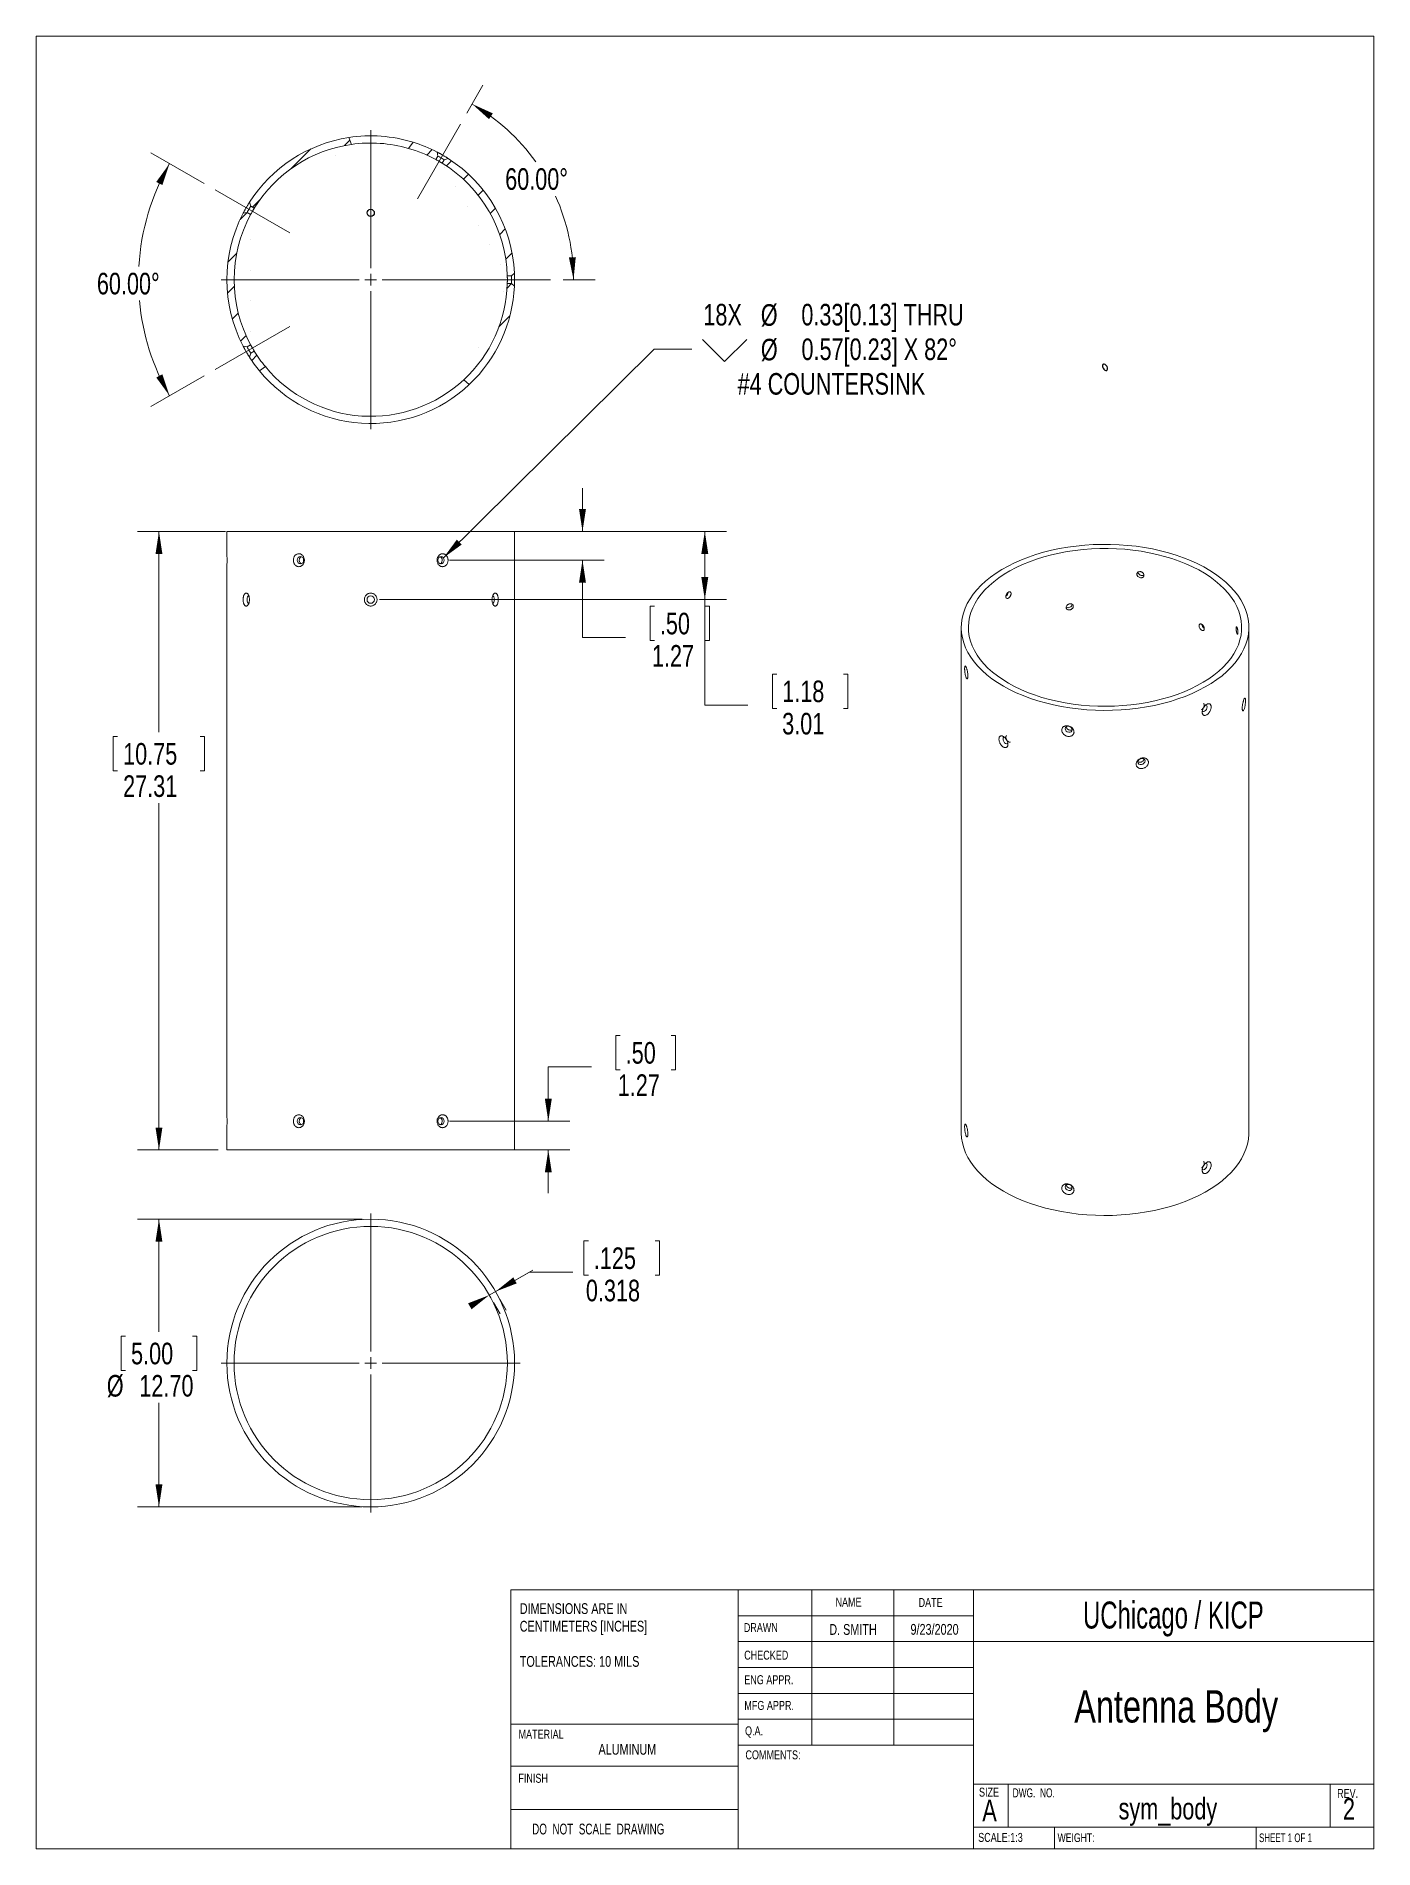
# Model space of a CAD drawing. Header units: millimetres. Extents: x 1 to 20.6, y 0.6 to 27.3.
import ezdxf

# ---------------------------------------------------------------- set-up
doc = ezdxf.new("R2010")
doc.units = ezdxf.units.MM
doc.linetypes.add('CENTERX2', pattern=[2.032, 1.27, -0.254, 0.254, -0.254])
doc.styles.add('SLDTEXTSTYLE0', font='TXT', dxfattribs={"width": 0.75})
doc.styles.add('SLDTEXTSTYLE1', font='TXT', dxfattribs={"width": 0.663})
doc.styles.add('SLDTEXTSTYLE2', font='TXT', dxfattribs={"width": 0.6875})
doc.styles.add('SLDTEXTSTYLE3', font='TXT', dxfattribs={"width": 0.684783})
doc.styles.add('SLDTEXTSTYLE4', font='TXT', dxfattribs={"width": 0.694444})
doc.dimstyles.new('SLDDIMSTYLE0', dxfattribs={"dimtxt": 0.3175, "dimasz": 0.3302, "dimexe": 0, "dimexo": 0.0625, "dimgap": 0.079375, "dimtad": 0, "dimtih": 1, "dimtoh": 1, "dimlfac": 3, "dimrnd": 1e-09, "dimzin": 12, "dimdsep": 46, "dimtxsty": 'SLDTEXTSTYLE0', "dimsah": 1, "dimcen": 0.09, "dimadec": 0, "dimazin": 3, "dimtfac": 1, "dimtofl": 0, "dimtmove": 0, "dimatfit": 3, "dimfxl": 1, "dimfrac": 2, "dimtolj": 1, "dimtzin": 12, "dimarcsym": 0})
doc.dimstyles.new('SLDDIMSTYLE1', dxfattribs={"dimtxt": 0.3175, "dimasz": 0.3302, "dimexe": 0, "dimexo": 0.0625, "dimgap": 0.079375, "dimtad": 0, "dimtih": 1, "dimtoh": 1, "dimlfac": 3, "dimrnd": 1e-09, "dimzin": 12, "dimdsep": 46, "dimtxsty": 'SLDTEXTSTYLE0', "dimsah": 1, "dimcen": 0.09, "dimadec": 0, "dimazin": 3, "dimtfac": 1, "dimtmove": 0, "dimatfit": 0, "dimfxl": 1, "dimfrac": 2, "dimtolj": 1, "dimtzin": 12, "dimarcsym": 0})
doc.dimstyles.new('SLDDIMSTYLE2', dxfattribs={"dimtxt": 0.3175, "dimasz": 0.3302, "dimexe": 0, "dimexo": 0.0625, "dimgap": 0.079375, "dimtad": 0, "dimtih": 1, "dimtoh": 1, "dimlfac": 3, "dimrnd": 1e-09, "dimdsep": 46, "dimtxsty": 'SLDTEXTSTYLE0', "dimsah": 1, "dimcen": 0, "dimadec": 0, "dimazin": 2, "dimtfac": 1, "dimtofl": 0, "dimtmove": 0, "dimatfit": 3, "dimfxl": 1, "dimfrac": 2, "dimtolj": 1, "dimtzin": 12, "dimarcsym": 0})
doc.dimstyles.new('SLDDIMSTYLE3', dxfattribs={"dimtxt": 0.3175, "dimasz": 0.3302, "dimexe": 0, "dimexo": 0.0625, "dimgap": 0.079375, "dimtad": 0, "dimtih": 1, "dimtoh": 1, "dimdec": 4, "dimlfac": 3, "dimzin": 4, "dimdsep": 46, "dimtxsty": 'SLDTEXTSTYLE0', "dimsah": 1, "dimcen": 0.09, "dimazin": 1, "dimtfac": 1, "dimtofl": 0, "dimtmove": 0, "dimatfit": 3, "dimfxl": 1, "dimfrac": 2, "dimtolj": 1, "dimtzin": 12, "dimarcsym": 0})
doc.dimstyles.new('SLDDIMSTYLE4', dxfattribs={"dimtxt": 0.3175, "dimasz": 0.3302, "dimexe": 0, "dimexo": 0.0625, "dimgap": 0.079375, "dimtad": 0, "dimtih": 1, "dimtoh": 1, "dimlfac": 3, "dimrnd": 1e-09, "dimzin": 4, "dimdsep": 46, "dimtxsty": 'SLDTEXTSTYLE0', "dimsah": 1, "dimcen": 0.09, "dimadec": 0, "dimazin": 1, "dimtfac": 1, "dimtofl": 0, "dimtmove": 0, "dimatfit": 3, "dimfxl": 1, "dimfrac": 2, "dimtolj": 1, "dimtzin": 12, "dimarcsym": 0})
doc.dimstyles.new('SLDDIMSTYLE5', dxfattribs={"dimtxt": 0.3175, "dimasz": 0.3302, "dimexe": 0, "dimexo": 0.0625, "dimgap": 0.079375, "dimtad": 0, "dimtih": 1, "dimtoh": 1, "dimdec": 3, "dimlfac": 3, "dimrnd": 1e-09, "dimdsep": 46, "dimtxsty": 'SLDTEXTSTYLE0', "dimsah": 1, "dimcen": 0.09, "dimadec": 0, "dimazin": 2, "dimtfac": 1, "dimtdec": 3, "dimtmove": 0, "dimatfit": 0, "dimfxl": 1, "dimfrac": 2, "dimtolj": 1, "dimtzin": 12, "dimarcsym": 0})

msp = doc.modelspace()

# ---------------------------------------------------------------- texts
at = {"color": 7, "linetype": 'Continuous', "lineweight": 0}
for s, insert, char_height, attachment_point, style in [('NAME', (12.715789, 4.330247), 0.1322917, 1, 'SLDTEXTSTYLE0'), ('DATE', (13.938621, 4.325103), 0.1322917, 1, 'SLDTEXTSTYLE0'), ('UChicago / KICP', (17.688003, 4.272616), 0.396875, 2, 'SLDTEXTSTYLE1'), ('DRAWN', (11.365928, 3.955755), 0.1322917, 1, 'SLDTEXTSTYLE0'), ('D. SMITH', (12.973485, 3.940976), 0.15875, 2, 'SLDTEXTSTYLE0'), ('9/23/2020', (14.173609, 3.942721), 0.15875, 2, 'SLDTEXTSTYLE0'), ('CHECKED', (11.372011, 3.549962), 0.1322917, 1, 'SLDTEXTSTYLE0'), ('ENG APPR.', (11.373314, 3.188284), 0.1322917, 1, 'SLDTEXTSTYLE0'), ('Antenna Body', (17.730235, 2.968283), 0.47625, 2, 'SLDTEXTSTYLE0'), ('MFG APPR.', (11.374474, 2.810009), 0.1322917, 1, 'SLDTEXTSTYLE0'), ('Q.A.', (11.38432, 2.435782), 0.1322917, 1, 'SLDTEXTSTYLE0'), ('MATERIAL', (8.051248, 2.386059), 0.1322917, 1, 'SLDTEXTSTYLE0'), ('ALUMINUM', (9.652409, 2.177759), 0.15875, 2, 'SLDTEXTSTYLE0'), ('COMMENTS:', (11.390444, 2.082816), 0.1322917, 1, 'SLDTEXTSTYLE0'), ('FINISH', (8.048282, 1.738166), 0.1322917, 1, 'SLDTEXTSTYLE0'), ('SIZE', (14.82772, 1.533915), 0.1322917, 1, 'SLDTEXTSTYLE0'), ('A', (14.876538, 1.35709), 0.3175, 1, 'SLDTEXTSTYLE0'), ('DWG.  NO.', (15.322855, 1.523525), 0.1322917, 1, 'SLDTEXTSTYLE4'), ('sym_body', (17.607655, 1.38457), 0.3175, 2, 'SLDTEXTSTYLE0'), ('REV.', (20.097943, 1.515667), 0.1322917, 1, 'SLDTEXTSTYLE0'), ('2', (20.272349, 1.379613), 0.3175, 2, 'SLDTEXTSTYLE0'), ('DO  NOT  SCALE  DRAWING', (8.250897, 1.00443), 0.15875, 1, 'SLDTEXTSTYLE3'), ('SCALE:1:3', (14.815419, 0.867912), 0.1322917, 1, 'SLDTEXTSTYLE0'), ('WEIGHT:', (15.983917, 0.860991), 0.127, 1, 'SLDTEXTSTYLE0'), ('SHEET 1 OF 1', (18.949513, 0.859775), 0.127, 1, 'SLDTEXTSTYLE2')]:
    msp.add_mtext(s, dxfattribs=dict(at, insert=insert, char_height=char_height, attachment_point=attachment_point, style=style))

# ---------------------------------------------------------------- blocks, each defined once
blk = doc.blocks.new('SW_NOTE_0')
at = {"color": 0, "linetype": 'Continuous', "lineweight": 0, "char_height": 0.15875, "attachment_point": 1, "style": 'SLDTEXTSTYLE0'}
for s, insert in [('DIMENSIONS ARE IN', (0, 0.205)), ('CENTIMETERS [INCHES]', (0, -0.054)), ('TOLERANCES: 10 MILS', (0, -0.572))]:
    blk.add_mtext(s, dxfattribs=dict(at, insert=insert))
blk = doc.blocks.new('_D')
at = {"color": 7, "linetype": 'Continuous', "lineweight": 0}
for p, q in [((3.737, 20.019), (2.441, 20.019)), ((2.759, 20.019), (2.759, 17.065)), ((2.15, 17), (2.086, 17)), ((2.086, 17), (2.086, 16.496)), ((3.367, 17), (3.431, 17)), ((3.431, 17), (3.431, 16.496)), ((2.086, 16.496), (2.15, 16.496)), ((3.431, 16.496), (3.367, 16.496)), ((2.759, 10.917), (2.759, 16.021)), ((3.632, 10.917), (2.441, 10.917))]:
    blk.add_line(p, q, dxfattribs=at)
for points in [[(2.759, 20.019), (2.708, 19.688), (2.809, 19.688)], [(2.759, 10.917), (2.809, 11.247), (2.708, 11.247)]]:
    blk.add_solid(points, dxfattribs=at)
at = {"color": 7, "linetype": 'Continuous', "lineweight": 0, "char_height": 0.3175, "attachment_point": 1, "style": 'SLDTEXTSTYLE0'}
for s, insert in [('10.75', (2.231, 16.905)), ('27.31', (2.231, 16.43))]:
    blk.add_mtext(s, dxfattribs=dict(at, insert=insert))
blk = doc.blocks.new('_D_1')
at = {"color": 7, "linetype": 'Continuous', "lineweight": 0}
for p, q in [((9.548, 12.6), (9.483, 12.6)), ((9.483, 12.6), (9.483, 12.096)), ((10.295, 12.6), (10.36, 12.6)), ((10.36, 12.6), (10.36, 12.096)), ((9.124, 12.142), (8.489, 12.142)), ((8.489, 12.142), (8.489, 11.34)), ((9.483, 12.096), (9.548, 12.096)), ((10.36, 12.096), (10.295, 12.096)), ((7.037, 11.34), (8.807, 11.34)), ((6.002, 10.917), (8.807, 10.917)), ((8.489, 10.917), (8.489, 10.282))]:
    blk.add_line(p, q, dxfattribs=at)
for points in [[(8.489, 11.34), (8.54, 11.671), (8.438, 11.671)], [(8.489, 10.917), (8.438, 10.587), (8.54, 10.587)]]:
    blk.add_solid(points, dxfattribs=at)
at = {"color": 7, "linetype": 'Continuous', "lineweight": 0, "char_height": 0.3175, "attachment_point": 1, "style": 'SLDTEXTSTYLE0'}
for s, insert in [('.50', (9.628, 12.505)), ('1.27', (9.511, 12.03))]:
    blk.add_mtext(s, dxfattribs=dict(at, insert=insert))
blk = doc.blocks.new('_D_2')
at = {"color": 7, "linetype": 'Continuous', "lineweight": 0}
for p, q in [((8.992, 20.019), (8.992, 20.654)), ((6.002, 20.019), (9.309, 20.019)), ((7.037, 19.595), (9.309, 19.595)), ((8.992, 18.459), (8.992, 19.595)), ((10.05, 18.917), (9.986, 18.917)), ((9.986, 18.917), (9.986, 18.413)), ((10.798, 18.917), (10.863, 18.917)), ((10.863, 18.917), (10.863, 18.413)), ((9.627, 18.459), (8.992, 18.459)), ((9.986, 18.413), (10.05, 18.413)), ((10.863, 18.413), (10.798, 18.413))]:
    blk.add_line(p, q, dxfattribs=at)
for points in [[(8.992, 20.019), (9.043, 20.349), (8.941, 20.349)], [(8.992, 19.595), (8.941, 19.265), (9.043, 19.265)]]:
    blk.add_solid(points, dxfattribs=at)
at = {"color": 7, "linetype": 'Continuous', "lineweight": 0, "char_height": 0.3175, "attachment_point": 1, "style": 'SLDTEXTSTYLE0'}
for s, insert in [('.50', (10.131, 18.822)), ('1.27', (10.014, 18.347))]:
    blk.add_mtext(s, dxfattribs=dict(at, insert=insert))
blk = doc.blocks.new('_D_3')
at = {"color": 7, "linetype": 'Continuous', "lineweight": 0}
for p, q in [((8.119, 20.019), (11.109, 20.019)), ((10.792, 19.016), (10.792, 20.019)), ((6.002, 19.016), (11.109, 19.016)), ((10.792, 17.461), (10.792, 19.016)), ((11.85, 17.918), (11.786, 17.918)), ((11.786, 17.918), (11.786, 17.414)), ((12.833, 17.918), (12.897, 17.918)), ((12.897, 17.918), (12.897, 17.414)), ((11.427, 17.461), (10.792, 17.461)), ((11.786, 17.414), (11.85, 17.414)), ((12.897, 17.414), (12.833, 17.414))]:
    blk.add_line(p, q, dxfattribs=at)
for points in [[(10.792, 20.019), (10.741, 19.688), (10.843, 19.688)], [(10.792, 19.016), (10.843, 19.346), (10.741, 19.346)]]:
    blk.add_solid(points, dxfattribs=at)
at = {"color": 7, "linetype": 'Continuous', "lineweight": 0, "char_height": 0.3175, "attachment_point": 1, "style": 'SLDTEXTSTYLE0'}
for s, insert in [('1.18', (11.931, 17.824)), ('3.01', (11.931, 17.349))]:
    blk.add_mtext(s, dxfattribs=dict(at, insert=insert))
blk = doc.blocks.new('SW_SYMBOL_HOLE_SINK')
at = {"color": 0, "linetype": 'Continuous', "lineweight": 0}
for p, q in [((0, 87.5), (80, 7.5)), ((80, 7.5), (160, 87.5))]:
    blk.add_line(p, q, dxfattribs=at)
blk = doc.blocks.new('_D_4')
at = {"color": 7, "linetype": 'Continuous', "lineweight": 0}
for p, q in [((6.945, 19.63), (10.046, 22.701)), ((10.046, 22.701), (10.601, 22.701))]:
    blk.add_line(p, q, dxfattribs=at)
blk.add_solid([(6.945, 19.63), (7.215, 19.826), (7.143, 19.898)], dxfattribs=at)
at = {"color": 7, "linetype": 'Continuous', "lineweight": 0, "xscale": 0.0040555664, "yscale": 0.0040555664, "zscale": 0.0040555664}
blk.add_blockref('SW_SYMBOL_HOLE_SINK', (10.76, 22.488), dxfattribs=at)
at = {"color": 7, "linetype": 'Continuous', "lineweight": 0, "char_height": 0.3175, "attachment_point": 1, "style": 'SLDTEXTSTYLE0'}
for s, insert in [('18X', (10.771, 23.367)), ('%%c', (11.616, 23.362)), ('0.33[0.13] THRU', (12.213, 23.367)), ('%%c', (11.617, 22.853)), ('0.57[0.23] X 82°', (12.215, 22.858)), ('#4 COUNTERSINK', (11.275, 22.349))]:
    blk.add_mtext(s, dxfattribs=dict(at, insert=insert))
blk = doc.blocks.new('_D_5')
at = {"color": 7, "linetype": 'Continuous', "lineweight": 0}
for p, q in [((7.291, 26.175), (7.527, 26.583)), ((8.707, 23.723), (9.178, 23.723))]:
    blk.add_line(p, q, dxfattribs=at)
for start, end in [(35.5317, 60), (0, 24.3503)]:
    blk.add_arc((5.875, 23.723), 2.985, start, end, dxfattribs=at)
for points in [[(7.368, 26.308), (7.616, 26.085), (7.672, 26.17)], [(8.86, 23.723), (8.893, 24.055), (8.792, 24.05)]]:
    blk.add_solid(points, dxfattribs=at)
at = {"color": 7, "linetype": 'Continuous', "lineweight": 0, "insert": (7.854, 25.363), "char_height": 0.3175, "attachment_point": 1, "style": 'SLDTEXTSTYLE0'}
blk.add_mtext('60.00°', dxfattribs=at)
blk = doc.blocks.new('_D_6')
at = {"color": 7, "linetype": 'Continuous', "lineweight": 0}
for p, q in [((3.423, 25.139), (2.64, 25.591)), ((3.423, 22.307), (2.64, 21.855))]:
    blk.add_line(p, q, dxfattribs=at)
for start, end in [(150, 176.7234), (185.1818, 210)]:
    blk.add_arc((5.875, 23.723), 3.418, start, end, dxfattribs=at)
for points in [[(2.915, 25.432), (2.719, 25.162), (2.809, 25.115)], [(2.915, 22.014), (2.809, 22.331), (2.719, 22.284)]]:
    blk.add_solid(points, dxfattribs=at)
at = {"color": 7, "linetype": 'Continuous', "lineweight": 0, "insert": (1.845, 23.824), "char_height": 0.3175, "attachment_point": 1, "style": 'SLDTEXTSTYLE0'}
blk.add_mtext('60.00°', dxfattribs=at)
blk = doc.blocks.new('SW_CENTERMARKSYMBOL_0')
at = {"color": 0, "linetype": 'Continuous', "lineweight": 0}
for p, q in [((0, 0.169), (0, 2.201)), ((-0.169, 0), (-2.201, 0)), ((0, 0), (-0.085, 0)), ((0, 0), (0, 0.085)), ((0, 0), (0, -0.085)), ((0, 0), (0.085, 0)), ((0.169, 0), (2.201, 0)), ((0, -0.169), (0, -2.201))]:
    blk.add_line(p, q, dxfattribs=at)
blk = doc.blocks.new('_D_7')
at = {"color": 7, "linetype": 'Continuous', "lineweight": 0}
for p, q in [((5.748, 9.899), (2.441, 9.899)), ((2.759, 9.899), (2.759, 8.24)), ((2.267, 8.176), (2.203, 8.176)), ((2.203, 8.176), (2.203, 7.672)), ((3.25, 8.176), (3.314, 8.176)), ((3.314, 8.176), (3.314, 7.672)), ((2.203, 7.672), (2.267, 7.672)), ((3.314, 7.672), (3.25, 7.672)), ((2.759, 5.665), (2.759, 7.197)), ((5.748, 5.665), (2.441, 5.665))]:
    blk.add_line(p, q, dxfattribs=at)
for points in [[(2.759, 9.899), (2.708, 9.568), (2.809, 9.568)], [(2.759, 5.665), (2.809, 5.995), (2.708, 5.995)]]:
    blk.add_solid(points, dxfattribs=at)
at = {"color": 7, "linetype": 'Continuous', "lineweight": 0, "char_height": 0.3175, "attachment_point": 1, "style": 'SLDTEXTSTYLE0'}
for s, insert in [('5.00', (2.348, 8.081)), ('%%c', (1.991, 7.606)), ('12.70', (2.47, 7.606))]:
    blk.add_mtext(s, dxfattribs=dict(at, insert=insert))
blk = doc.blocks.new('_D_8')
at = {"color": 7, "linetype": 'Continuous', "lineweight": 0}
for p, q in [((9.078, 9.578), (9.014, 9.578)), ((9.014, 9.578), (9.014, 9.074)), ((10.061, 9.578), (10.125, 9.578)), ((10.125, 9.578), (10.125, 9.074)), ((7.62, 8.781), (8.213, 9.121)), ((7.712, 8.834), (8.263, 9.149)), ((8.213, 9.121), (8.848, 9.121)), ((9.014, 9.074), (9.078, 9.074)), ((10.125, 9.074), (10.061, 9.074)), ((7.683, 8.671), (7.778, 8.506)), ((7.775, 8.724), (7.87, 8.558))]:
    blk.add_line(p, q, dxfattribs=at)
for points in [[(7.712, 8.834), (8.024, 8.954), (7.973, 9.042)], [(7.62, 8.781), (7.308, 8.661), (7.359, 8.573)]]:
    blk.add_solid(points, dxfattribs=at)
at = {"color": 7, "linetype": 'Continuous', "lineweight": 0, "char_height": 0.3175, "attachment_point": 1, "style": 'SLDTEXTSTYLE0'}
for s, insert in [('.125', (9.159, 9.483)), ('0.318', (9.042, 9.008))]:
    blk.add_mtext(s, dxfattribs=dict(at, insert=insert))
blk = doc.blocks.new('SW_CENTERMARKSYMBOL_1')
at = {"color": 0, "linetype": 'Continuous', "lineweight": 0}
for p, q in [((0, 0.169), (0, 2.201)), ((-0.169, 0), (-2.201, 0)), ((0, 0), (-0.085, 0)), ((0, 0), (0, 0.085)), ((0, 0), (0, -0.085)), ((0, 0), (0.085, 0)), ((0.169, 0), (2.201, 0)), ((0, -0.169), (0, -2.201))]:
    blk.add_line(p, q, dxfattribs=at)

# ---------------------------------------------------------------- dimensions: what is measured, and where the dimension line sits
at = {"color": 7, "linetype": 'Continuous', "lineweight": 0}
for base, line1, line2, picture, middle in [((8.793319, 24.352592), ((7.227519, 26.065307), (6.562731, 24.913861)), ((8.579855, 23.722992), (7.25028, 23.722992)), '_D_5', (8.466118, 25.205885)), ((2.600461, 24.701612), ((3.532868, 25.075328), (4.684313, 24.410541)), ((3.532868, 22.370656), (4.684313, 23.035443)), '_D_6', (2.457832, 23.666325))]:
    dim = msp.add_angular_dim_2l(base=base, line1=line1, line2=line2, dimstyle='SLDDIMSTYLE3', dxfattribs=at)
    dim.commit()
    dim.dimension.update_dxf_attribs({"geometry": picture, "text_midpoint": middle, "dimtype": 162})
dim = msp.add_radius_dim(center=(6.910019, 19.595361), mpoint=(6.944616, 19.629628), text='18X %%c<> THRU\\P{\\fGDT;w}%%c 0.57[0.23] X 82°\\P#4 COUNTERSINK', dimstyle='SLDDIMSTYLE2', override={"dimpost": '<>'}, dxfattribs=at)
dim.commit()
dim.dimension.update_dxf_attribs({"geometry": '_D_4', "text_midpoint": (13.02177, 22.701016), "dimtype": 164})
for base, p1, p2, angle, dimstyle, picture, middle in [((8.991849, 20.018695), (6.910019, 19.595361), (5.875183, 20.018695), 90, 'SLDDIMSTYLE1', '_D_2', (8.991849, 18.459394)), ((2.758516, 10.917028), (3.864349, 20.018695), (3.758516, 10.917028), 90, 'SLDDIMSTYLE0', '_D', (2.758516, 16.542914)), ((10.791849, 20.018695), (5.875183, 19.015608), (7.991849, 20.018695), 90, 'SLDDIMSTYLE0', '_D_3', (10.791849, 17.461061)), ((8.489104, 10.917028), (6.910019, 11.340361), (5.875183, 10.917028), 90, 'SLDDIMSTYLE1', '_D_1', (8.489104, 12.142353)), ((7.62017, 8.781186), (7.712011, 8.833778), (7.62017, 8.781186), 29.796814, 'SLDDIMSTYLE5', '_D_8', (8.21303, 9.120677))]:
    dim = msp.add_linear_dim(base=base, p1=p1, p2=p2, angle=angle, dimstyle=dimstyle, dxfattribs=at)
    dim.commit()
    dim.dimension.update_dxf_attribs({"geometry": picture, "text_midpoint": middle, "dimtype": 160})
dim = msp.add_linear_dim(base=(2.758516, 5.665285), p1=(5.875183, 9.898618), p2=(5.875183, 5.665285), angle=90, text='%%c<>', dimstyle='SLDDIMSTYLE4', dxfattribs=at)
dim.commit()
dim.dimension.update_dxf_attribs({"geometry": '_D_7', "text_midpoint": (2.758516, 7.718357), "dimtype": 160})

# ---------------------------------------------------------------- hatches: boundary and pattern name
at = {"linetype": 'Continuous', "lineweight": 0}
h = msp.add_hatch(dxfattribs=at)
h.set_pattern_fill('ANSI31', scale=0.1, style=0)
edge = h.paths.add_edge_path(flags=0)
edge.add_arc((5.875183, 23.722992), 2.116667, 98.7927617, 147.4694379)
edge.add_line((4.090611, 24.861228), (4.109993, 24.804938))
edge.add_line((4.109993, 24.804938), (4.161586, 24.775151))
edge.add_arc((5.875183, 23.722992), 2.010833, 98.1291178, 148.4498093, ccw=False)
edge.add_spline(control_points=[(5.590842, 25.71362), (5.579005, 25.748452), (5.56595, 25.782218), (5.551627, 25.814783)], knot_values=[0.952888083, 0.952888083, 0.952888083, 0.952888083, 0.962408483, 0.962408483, 0.962408483, 0.962408483], weights=[1, 1, 1, 1], degree=3, periodic=0)
h = msp.add_hatch(dxfattribs=at)
h.set_pattern_fill('ANSI31', scale=0.1, style=0)
edge = h.paths.add_edge_path(flags=0)
edge.add_spline(control_points=[(6.498626, 25.745762), (6.475286, 25.716789), (6.452446, 25.686702), (6.430202, 25.655711)], knot_values=[0.06661306, 0.06661306, 0.06661306, 0.06661306, 0.077133805, 0.077133805, 0.077133805, 0.077133805], weights=[1, 1, 1, 1], degree=3, periodic=0)
edge.add_arc((5.875183, 23.722992), 2.010833, 61.5501907, 73.9775224, ccw=False)
edge.add_line((6.833121, 25.490987), (6.862908, 25.54258))
edge.add_line((6.862908, 25.54258), (6.851549, 25.601019))
edge.add_arc((5.875183, 23.722992), 2.116667, 62.5305621, 72.8700463)
h = msp.add_hatch(dxfattribs=at)
h.set_pattern_fill('ANSI31', scale=0.1, style=0)
edge = h.paths.add_edge_path(flags=0)
edge.add_arc((5.875183, 23.722992), 2.116667, 2.5305621, 57.4694379)
edge.add_line((7.013419, 25.507564), (6.957129, 25.488182))
edge.add_line((6.957129, 25.488182), (6.927342, 25.436588))
edge.add_arc((5.875183, 23.722992), 2.010833, 1.5501907, 58.4498093, ccw=False)
edge.add_line((7.88528, 23.77739), (7.944855, 23.77739))
edge.add_line((7.944855, 23.77739), (7.989785, 23.816448))
h = msp.add_hatch(dxfattribs=at)
h.set_pattern_fill('ANSI31', scale=0.1, style=0)
edge = h.paths.add_edge_path(flags=0)
edge.add_line((3.997155, 22.746626), (4.055595, 22.735266))
edge.add_line((4.055595, 22.735266), (4.107188, 22.765054))
edge.add_arc((5.875183, 23.722992), 2.010833, 151.5501907, 208.4498093, ccw=False)
edge.add_line((4.107188, 24.68093), (4.055595, 24.710718))
edge.add_line((4.055595, 24.710718), (3.997155, 24.699358))
edge.add_arc((5.875183, 23.722992), 2.116667, 152.5305621, 207.4694379)
h = msp.add_hatch(dxfattribs=at)
h.set_pattern_fill('ANSI31', scale=0.1, style=0)
edge = h.paths.add_edge_path(flags=0)
edge.add_line((7.989785, 23.629536), (7.944855, 23.668594))
edge.add_line((7.944855, 23.668594), (7.88528, 23.668594))
edge.add_arc((5.875183, 23.722992), 2.010833, 312.8754021, 358.4498093, ccw=False)
edge.add_spline(control_points=[(7.243366, 22.249383), (7.271055, 22.22619), (7.298756, 22.203744), (7.326401, 22.182134)], knot_values=[0.440784028, 0.440784028, 0.440784028, 0.440784028, 0.450284322, 0.450284322, 0.450284322, 0.450284322], weights=[1, 1, 1, 1], degree=3, periodic=0)
edge.add_arc((5.875183, 23.722992), 2.116667, 313.283974, 357.4694379)
h = msp.add_hatch(dxfattribs=at)
h.set_pattern_fill('ANSI31', scale=0.1, style=0)
edge = h.paths.add_edge_path(flags=0)
edge.add_arc((5.875183, 23.722992), 2.116667, 212.5305621, 219.2598835)
edge.add_spline(control_points=[(4.236283, 22.383483), (4.265881, 22.40291), (4.295209, 22.422832), (4.324211, 22.443173)], knot_values=[0.650097866, 0.650097866, 0.650097866, 0.650097866, 0.65805197, 0.65805197, 0.65805197, 0.65805197], weights=[1, 1, 1, 1], degree=3, periodic=0)
edge.add_arc((5.875183, 23.722992), 2.010833, 211.5501907, 219.5285199, ccw=False)
edge.add_line((4.161586, 22.670833), (4.109993, 22.641046))
edge.add_line((4.109993, 22.641046), (4.090611, 22.584756))

# ---------------------------------------------------------------- linework, layer by layer
at = {"color": 7, "linetype": 'Continuous', "lineweight": 0}
for p, q in [((0.9525, 27.305), (20.6375, 27.305)), ((0.9525, 27.305), (0.9525, 0.635)), ((20.6375, 0.635), (20.6375, 27.305)), ((7.9375, 0.635), (7.9375, 4.445)), ((7.9375, 4.445), (20.6375, 4.445)), ((11.282651, 4.445), (11.282651, 0.635)), ((12.365998, 4.445), (12.365998, 2.159)), ((13.575145, 4.445), (13.575145, 2.159)), ((14.748888, 4.445), (14.748888, 0.635)), ((11.282651, 4.064), (14.748888, 4.064)), ((11.282651, 3.683), (20.6375, 3.683)), ((11.282651, 3.302), (14.748888, 3.302)), ((11.282651, 2.921), (14.748888, 2.921)), ((11.282651, 2.470512), (7.9375, 2.470512)), ((11.282651, 2.54), (14.748888, 2.54)), ((11.282651, 2.159), (14.748888, 2.159)), ((7.9375, 1.847719), (11.282651, 1.847719)), ((14.748888, 1.5875), (20.6375, 1.5875)), ((15.258689, 1.5875), (15.258689, 0.9525)), ((19.994438, 1.5875), (19.994438, 0.9525)), ((7.9375, 1.212719), (11.282651, 1.212719)), ((14.748888, 0.9525), (20.6375, 0.9525)), ((15.936493, 0.9525), (15.936493, 0.635)), ((18.906868, 0.9525), (18.906868, 0.635)), ((20.6375, 0.635), (0.9525, 0.635))]:
    msp.add_line(p, q, dxfattribs=at)
at = {"color": 7, "linetype": 'CENTERX2', "lineweight": 0}
for p, q in [((6.562731, 24.913861), (7.227519, 26.065307)), ((4.684313, 24.410541), (3.532868, 25.075328)), ((7.25028, 23.722992), (8.579855, 23.722992)), ((4.684313, 23.035443), (3.532868, 22.370656))]:
    msp.add_line(p, q, dxfattribs=at)
at = {"color": 7, "linetype": 'Continuous', "lineweight": 15}
for p, q in [((5.590842, 25.71362), (5.551627, 25.814783)), ((6.498626, 25.745762), (6.430202, 25.655711)), ((6.862908, 25.54258), (6.833121, 25.490987)), ((6.851549, 25.601019), (6.862908, 25.54258)), ((6.927342, 25.436588), (6.957129, 25.488182)), ((6.957129, 25.488182), (7.013419, 25.507564)), ((4.090611, 24.861228), (4.109993, 24.804938)), ((4.109993, 24.804938), (4.161586, 24.775151)), ((4.055595, 24.710718), (3.997155, 24.699358)), ((4.107188, 24.68093), (4.055595, 24.710718)), ((7.944855, 23.77739), (7.88528, 23.77739)), ((7.989785, 23.816448), (7.944855, 23.77739)), ((7.944855, 23.668594), (7.944855, 23.77739)), ((7.88528, 23.668594), (7.944855, 23.668594)), ((7.944855, 23.668594), (7.989785, 23.629536)), ((3.997155, 22.746626), (4.055595, 22.735266)), ((4.055595, 22.735266), (4.107188, 22.765054)), ((4.161586, 22.670833), (4.109993, 22.641045)), ((4.109993, 22.641045), (4.090611, 22.584756)), ((4.236283, 22.383483), (4.324211, 22.443172)), ((7.243366, 22.249383), (7.326401, 22.182134)), ((3.758516, 20.018695), (3.758516, 19.690555)), ((3.758516, 20.018695), (5.875183, 20.018695)), ((5.875183, 20.018695), (7.991849, 20.018695)), ((7.991849, 19.689655), (7.991849, 20.018695)), ((3.758516, 19.501226), (3.758516, 11.435554)), ((7.991849, 11.434655), (7.991849, 19.501416)), ((14.566364, 18.606801), (14.566364, 11.174919)), ((18.799697, 11.174919), (18.799697, 18.606801)), ((3.758516, 11.246226), (3.758516, 10.917028)), ((7.991849, 10.917028), (7.991849, 11.246416)), ((3.758516, 10.917028), (5.875183, 10.917028)), ((5.875183, 10.917028), (7.991849, 10.917028))]:
    msp.add_line(p, q, dxfattribs=at)
at = {"color": 7, "linetype": 'Continuous', "lineweight": 15, "flags": 128}
for points in [[(6.957129, 25.488182), (6.953543, 25.490252), (6.943331, 25.496148), (6.928047, 25.504972), (6.910019, 25.515381), (6.89199, 25.525789), (6.876707, 25.534613), (6.866494, 25.540509), (6.862908, 25.54258)], [(4.109993, 24.804938), (4.107923, 24.801352), (4.102027, 24.79114), (4.093203, 24.775856), (4.082794, 24.757828), (4.072385, 24.7398), (4.063561, 24.724516), (4.057665, 24.714304), (4.055595, 24.710718)], [(4.055595, 22.735266), (4.057665, 22.73168), (4.063561, 22.721468), (4.072385, 22.706184), (4.082794, 22.688156), (4.093203, 22.670128), (4.102027, 22.654844), (4.107923, 22.644632), (4.109993, 22.641045)], [(15.186321, 17.742769), (15.278509, 17.692643), (15.375725, 17.645789), (15.477621, 17.602376), (15.583832, 17.562558), (15.693978, 17.526478), (15.807665, 17.494265), (15.924485, 17.466035), (16.04402, 17.441889), (16.165843, 17.421913), (16.289517, 17.406178), (16.4146, 17.394741), (16.540644, 17.387643), (16.667198, 17.38491), (16.793808, 17.38655), (16.920022, 17.392559), (17.045387, 17.402914), (17.169455, 17.417579), (17.291782, 17.436501), (17.41193, 17.459612), (17.529468, 17.48683), (17.643977, 17.518058), (17.755045, 17.553182), (17.862276, 17.592079), (17.965286, 17.634607), (18.063705, 17.680616), (18.157182, 17.729941), (18.245382, 17.782404), (18.327989, 17.837819), (18.404708, 17.895986), (18.475263, 17.956698), (18.539403, 18.019737), (18.596897, 18.084877), (18.64754, 18.151886), (18.691151, 18.220524), (18.727573, 18.290544), (18.756676, 18.361696), (18.778357, 18.433726), (18.792536, 18.506375), (18.799164, 18.579384), (18.798217, 18.652491), (18.789698, 18.725434), (18.773637, 18.797953), (18.750093, 18.869787), (18.719149, 18.94068), (18.680917, 19.010378), (18.635532, 19.078631), (18.583158, 19.145195), (18.523982, 19.209832), (18.458216, 19.27231), (18.386095, 19.332405), (18.307878, 19.389904), (18.223844, 19.444599), (18.134295, 19.496294), (18.03955, 19.544806), (17.93995, 19.58996), (17.835849, 19.631594), (17.727623, 19.66956), (17.615656, 19.703722), (17.500351, 19.733957), (17.382121, 19.760157), (17.261388, 19.782228), (17.138584, 19.800091), (17.01415, 19.813683), (16.88853, 19.822955), (16.762175, 19.827872), (16.635536, 19.828419), (16.509068, 19.824593), (16.383222, 19.816408), (16.258449, 19.803892), (16.135197, 19.787091), (16.013905, 19.766065), (15.895009, 19.740889), (15.778933, 19.711653), (15.666094, 19.678462), (15.556896, 19.641435), (15.451728, 19.600705), (15.350969, 19.556416), (15.254978, 19.508728), (15.164098, 19.457811), (15.078657, 19.403848), (14.998958, 19.347032), (14.925288, 19.287566), (14.857911, 19.225662), (14.797066, 19.161544), (14.742973, 19.09544), (14.695825, 19.027586), (14.655791, 18.958226), (14.623014, 18.887608), (14.59761, 18.815985), (14.579673, 18.743614), (14.569264, 18.670752), (14.566423, 18.597661), (14.571158, 18.524604), (14.583453, 18.45184), (14.603264, 18.379631), (14.630521, 18.308236), (14.665124, 18.237909), (14.706952, 18.168902), (14.755853, 18.101464), (14.811653, 18.035834), (14.874152, 17.972248), (14.943126, 17.910934), (15.018328, 17.85211), (15.09949, 17.795989), (15.186321, 17.742769)], [(15.261156, 17.785971), (15.350484, 17.737457), (15.444769, 17.692176), (15.54366, 17.650299), (15.64679, 17.611979), (15.753775, 17.57736), (15.864217, 17.546571), (15.977705, 17.519726), (16.093816, 17.496925), (16.21212, 17.478253), (16.332175, 17.463779), (16.453535, 17.453557), (16.57575, 17.447625), (16.698363, 17.446006), (16.820919, 17.448704), (16.942963, 17.455711), (17.064039, 17.467), (17.183698, 17.48253), (17.301495, 17.502241), (17.41699, 17.526062), (17.529756, 17.553903), (17.639371, 17.585661), (17.745429, 17.621217), (17.847535, 17.66044), (17.945308, 17.703184), (18.038386, 17.749289), (18.126422, 17.798584), (18.209088, 17.850886), (18.286078, 17.905999), (18.357104, 17.96372), (18.421902, 18.023833), (18.480231, 18.086115), (18.531875, 18.150334), (18.576641, 18.216251), (18.614363, 18.28362), (18.6449, 18.352192), (18.668138, 18.421711), (18.683992, 18.491919), (18.692402, 18.562554), (18.693337, 18.633354), (18.686794, 18.704055), (18.672797, 18.774394), (18.651397, 18.844109), (18.622675, 18.912942), (18.586738, 18.980636), (18.543718, 19.046939), (18.493777, 19.111605), (18.4371, 19.174393), (18.373897, 19.23507), (18.304404, 19.293409), (18.22888, 19.349194), (18.147604, 19.402218), (18.060881, 19.452282), (17.969032, 19.499201), (17.872399, 19.5428), (17.771341, 19.582918), (17.666235, 19.619404), (17.557471, 19.652123), (17.445454, 19.680954), (17.330601, 19.705788), (17.213339, 19.726535), (17.094104, 19.743115), (16.97334, 19.755469), (16.851496, 19.76355), (16.729025, 19.767327), (16.606383, 19.766787), (16.484027, 19.761932), (16.36241, 19.75278), (16.241987, 19.739364), (16.123204, 19.721736), (16.006503, 19.69996), (15.89232, 19.674117), (15.781077, 19.644303), (15.67319, 19.610631), (15.56906, 19.573223), (15.469074, 19.532221), (15.373604, 19.487776), (15.283005, 19.440054), (15.197614, 19.389232), (15.117749, 19.335499), (15.043707, 19.279056), (14.975764, 19.220111), (14.914171, 19.158885), (14.859159, 19.095606), (14.810932, 19.030508), (14.769669, 18.963833), (14.735523, 18.895831), (14.708623, 18.826753), (14.689068, 18.756857), (14.67693, 18.686403), (14.672255, 18.615653), (14.675061, 18.54487), (14.685336, 18.474317), (14.703042, 18.404257), (14.728115, 18.33495), (14.76046, 18.266655), (14.799956, 18.199626), (14.846459, 18.13411), (14.899793, 18.070354), (14.959761, 18.008593), (15.026139, 17.949057), (15.098682, 17.891968), (15.177118, 17.837539), (15.261156, 17.785971)], [(4.887457, 19.595361), (4.883871, 19.616179), (4.873659, 19.633827), (4.858375, 19.645619), (4.840347, 19.64976), (4.822318, 19.645619), (4.807035, 19.633827), (4.796822, 19.616179), (4.793236, 19.595361), (4.796822, 19.574544), (4.807035, 19.556896), (4.822318, 19.545104), (4.840347, 19.540963), (4.858375, 19.545104), (4.873659, 19.556896), (4.883871, 19.574544), (4.887457, 19.595361)], [(6.957129, 19.595361), (6.953543, 19.616179), (6.943331, 19.633827), (6.928047, 19.645619), (6.910019, 19.64976), (6.89199, 19.645619), (6.876707, 19.633827), (6.866494, 19.616179), (6.862908, 19.595361), (6.866494, 19.574544), (6.876707, 19.556896), (6.89199, 19.545104), (6.910019, 19.540963), (6.928047, 19.545104), (6.943331, 19.556896), (6.953543, 19.574544), (6.957129, 19.595361)], [(4.082794, 19.070006), (4.072385, 19.065865), (4.063561, 19.054073), (4.057665, 19.036425), (4.055595, 19.015607), (4.057665, 18.994791), (4.063561, 18.977142), (4.072385, 18.96535), (4.082794, 18.961209), (4.082794, 18.961209)], [(7.694771, 19.015607), (7.6927, 19.036425), (7.686804, 19.054073), (7.67798, 19.065865), (7.667571, 19.070006)], [(7.667571, 18.961209), (7.67798, 18.96535), (7.686804, 18.977142), (7.6927, 18.994791), (7.694771, 19.015607)], [(18.113749, 17.374094), (18.11931, 17.369173), (18.131789, 17.366749), (18.146509, 17.371865), (18.16123, 17.383744), (18.173709, 17.400577), (18.182047, 17.419801), (18.184975, 17.438489)], [(18.184975, 17.438489), (18.182047, 17.453797), (18.173709, 17.463394), (18.166388, 17.465787)], [(16.199904, 17.09892), (16.195905, 17.116537), (16.184514, 17.132709), (16.167468, 17.144975), (16.14736, 17.151466), (16.127252, 17.151195), (16.110205, 17.144204), (16.098815, 17.131555), (16.094815, 17.115176), (16.098815, 17.097559), (16.110205, 17.081386), (16.127252, 17.069121), (16.14736, 17.062629), (16.167468, 17.0629), (16.184514, 17.069892), (16.195905, 17.08254), (16.199904, 17.09892)], [(15.199055, 16.992311), (15.192352, 16.990002), (15.184014, 16.980405), (15.181085, 16.965097), (15.184014, 16.946408), (15.192352, 16.927184), (15.204831, 16.910352), (15.219551, 16.898473), (15.234271, 16.893356), (15.24675, 16.895781), (15.252758, 16.901303)], [(17.271246, 16.641783), (17.267246, 16.658163), (17.255856, 16.670811), (17.238809, 16.677803), (17.218701, 16.678074), (17.198593, 16.671582), (17.181546, 16.659317), (17.170156, 16.643144), (17.166156, 16.625527), (17.170156, 16.609148), (17.181546, 16.596499), (17.198593, 16.589508), (17.218701, 16.589237), (17.238809, 16.595728), (17.255856, 16.607994), (17.267246, 16.624166), (17.271246, 16.641783)], [(4.887457, 11.340361), (4.883871, 11.361179), (4.873659, 11.378827), (4.858375, 11.390619), (4.840347, 11.39476), (4.822318, 11.390619), (4.807035, 11.378827), (4.796822, 11.361179), (4.793236, 11.340361), (4.796822, 11.319544), (4.807035, 11.301896), (4.822318, 11.290104), (4.840347, 11.285963), (4.858375, 11.290104), (4.873659, 11.301896), (4.883871, 11.319544), (4.887457, 11.340361)], [(6.957129, 11.340361), (6.953543, 11.361179), (6.943331, 11.378827), (6.928047, 11.390619), (6.910019, 11.39476), (6.89199, 11.390619), (6.876707, 11.378827), (6.866494, 11.361179), (6.862908, 11.340361), (6.866494, 11.319544), (6.876707, 11.301896), (6.89199, 11.290104), (6.910019, 11.285963), (6.928047, 11.290104), (6.943331, 11.301896), (6.953543, 11.319544), (6.957129, 11.340361)], [(14.566364, 11.174919), (14.566423, 11.165779), (14.571158, 11.092721), (14.583453, 11.019958), (14.603264, 10.947749), (14.630521, 10.876353), (14.665124, 10.806026), (14.706952, 10.73702), (14.755853, 10.669581), (14.811653, 10.603952), (14.874152, 10.540366), (14.943126, 10.479051), (15.018328, 10.420228), (15.09949, 10.364106), (15.186321, 10.310887)], [(15.186321, 10.310887), (15.278509, 10.260761), (15.375725, 10.213907), (15.477621, 10.170494), (15.583832, 10.130676), (15.693978, 10.094596), (15.807665, 10.062383), (15.924485, 10.034153), (16.04402, 10.010007), (16.165843, 9.990031), (16.289517, 9.974296), (16.4146, 9.962859), (16.540644, 9.955761), (16.667198, 9.953028), (16.793808, 9.954668), (16.920022, 9.960677), (17.045387, 9.971032), (17.169455, 9.985697), (17.291782, 10.004619), (17.41193, 10.02773), (17.529468, 10.054948), (17.643977, 10.086175), (17.755045, 10.1213), (17.862276, 10.160196), (17.965286, 10.202725), (18.063705, 10.248734), (18.157182, 10.298058), (18.245382, 10.350522), (18.327989, 10.405936), (18.404708, 10.464104), (18.475263, 10.524815), (18.539403, 10.587854), (18.596897, 10.652995), (18.64754, 10.720004), (18.691151, 10.788641), (18.727573, 10.858661), (18.756676, 10.929814), (18.778357, 11.001843), (18.792536, 11.074493), (18.799164, 11.147501), (18.799697, 11.174919)], [(18.113749, 10.633549), (18.11931, 10.628629), (18.131789, 10.626204), (18.146509, 10.631321), (18.16123, 10.6432), (18.173709, 10.660033), (18.182047, 10.679257), (18.184975, 10.697945)], [(18.184975, 10.697945), (18.182047, 10.713253), (18.173709, 10.72285), (18.166388, 10.725242)], [(16.199904, 10.358376), (16.195905, 10.375992), (16.184514, 10.392165), (16.167468, 10.40443), (16.14736, 10.410922), (16.127252, 10.410651), (16.110205, 10.403659), (16.098815, 10.391011), (16.094815, 10.374631), (16.098815, 10.357014), (16.110205, 10.340842), (16.127252, 10.328576), (16.14736, 10.322085), (16.167468, 10.322356), (16.184514, 10.329348), (16.195905, 10.341996), (16.199904, 10.358376)]]:
    msp.add_lwpolyline(points, dxfattribs=at)
at = {"color": 7, "linetype": 'Continuous', "flags": 128}
msp.add_lwpolyline([(16.718813, 22.425632), (16.711903, 22.444472), (16.700597, 22.461666), (16.686617, 22.474595), (16.67209, 22.481292), (16.65923, 22.480737), (16.649992, 22.473014), (16.645785, 22.459299), (16.647247, 22.44168), (16.654158, 22.42284), (16.665464, 22.405646), (16.679444, 22.392717), (16.69397, 22.38602), (16.706831, 22.386575), (16.716068, 22.394298), (16.720276, 22.408013), (16.718813, 22.425632)], dxfattribs=at)
at = {"color": 7, "linetype": 'Continuous'}
msp.add_circle((5.875183, 24.705361), 0.052917, dxfattribs=at)
at = {"color": 7, "linetype": 'Continuous', "lineweight": 15}
for centre, radius in [((5.875183, 19.015608), 0.054398), ((5.875183, 7.781951), 2.116667), ((5.875183, 7.781951), 2.010833)]:
    msp.add_circle(centre, radius, dxfattribs=at)
for centre, radius, start, end in [((5.875183, 23.722992), 2.116667, 98.7927617, 147.4694379), ((5.875183, 23.722992), 2.010833, 98.1291178, 148.4498093), ((5.875183, 23.722992), 2.116667, 72.8700463, 98.7927617), ((5.875183, 23.722992), 2.010833, 73.9775224, 98.1291178), ((5.875183, 23.722992), 2.010833, 61.5501907, 73.9775224), ((5.875183, 23.722992), 2.116667, 62.5305621, 72.8700463), ((5.875183, 23.722992), 2.010833, 1.5501907, 58.4498093), ((5.875183, 23.722992), 2.116667, 2.5305621, 57.4694379), ((5.875183, 23.722992), 2.116667, 152.5305621, 207.4694379), ((5.875183, 23.722992), 2.010833, 151.5501907, 208.4498093), ((5.875183, 23.722992), 2.010833, 312.8754021, 358.4498093), ((5.875183, 23.722992), 2.116667, 313.283974, 357.4694379), ((5.875183, 23.722992), 2.010833, 211.5501907, 219.5285199), ((5.875183, 23.722992), 2.116667, 212.5305621, 219.2598835), ((5.875183, 23.722992), 2.010833, 219.5285199, 312.8754021), ((5.875183, 23.722992), 2.116667, 219.2598835, 313.283974), ((17.225491, 19.429835), 0.060067, 190.3150593, 299.7799266), ((15.1726, 19.133064), 0.085741, 306.6418672, 353.7422244), ((16.14062, 18.956411), 0.060024, 239.6077125, 349.5307946), ((18.193319, 18.659591), 0.085582, 185.9749658, 233.672683)]:
    msp.add_arc(centre, radius, start, end, dxfattribs=at)
for points, knots in [([(6.833121, 25.490987), (6.833121, 25.490987), (6.833431, 25.490818), (6.834647, 25.490159), (6.835566, 25.48966), (6.837966, 25.488353), (6.839433, 25.487553), (6.842897, 25.485656), (6.844912, 25.484549), (6.851505, 25.480909), (6.85681, 25.477957), (6.868217, 25.471528), (6.874437, 25.467983), (6.883655, 25.46266), (6.886772, 25.46085), (6.892796, 25.457329), (6.895719, 25.45561), (6.901389, 25.452258), (6.904128, 25.45063), (6.909189, 25.447605), (6.911544, 25.44619), (6.915895, 25.443566), (6.917824, 25.442397), (6.921191, 25.440351), (6.922645, 25.439464), (6.924976, 25.438039), (6.925853, 25.437502), (6.927038, 25.436775), (6.927342, 25.436588), (6.927342, 25.436588)], [0, 0, 0, 0, 0.0625, 0.0625, 0.125, 0.125, 0.1875, 0.1875, 0.25, 0.25, 0.375, 0.375, 0.5, 0.5, 0.5625, 0.5625, 0.625, 0.625, 0.6875, 0.6875, 0.75, 0.75, 0.8125, 0.8125, 0.875, 0.875, 0.9375, 0.9375, 1, 1, 1, 1]), ([(6.851549, 25.601019), (6.851549, 25.601019), (6.852067, 25.60075), (6.85414, 25.599671), (6.855713, 25.59885), (6.859784, 25.596716), (6.862287, 25.595401), (6.868253, 25.592244), (6.871687, 25.590417), (6.879291, 25.586339), (6.88351, 25.584062), (6.892434, 25.579199), (6.897171, 25.576597), (6.907201, 25.571031), (6.912332, 25.568157), (6.922814, 25.562226), (6.928228, 25.559132), (6.938934, 25.552951), (6.944215, 25.54987), (6.954637, 25.543732), (6.959785, 25.540668), (6.974338, 25.531932), (6.983228, 25.526485), (6.994155, 25.51971), (6.997465, 25.517643), (7.003169, 25.514063), (7.005563, 25.512551), (7.009458, 25.510086), (7.010954, 25.509133), (7.012923, 25.50788), (7.013419, 25.507564), (7.013419, 25.507564)], [0, 0, 0, 0, 0.0625, 0.0625, 0.125, 0.125, 0.1875, 0.1875, 0.25, 0.25, 0.3125, 0.3125, 0.375, 0.375, 0.4375, 0.4375, 0.5, 0.5, 0.5625, 0.5625, 0.625, 0.625, 0.75, 0.75, 0.8125, 0.8125, 0.875, 0.875, 0.9375, 0.9375, 1, 1, 1, 1]), ([(3.997155, 24.699358), (3.997155, 24.699358), (3.997428, 24.699882), (3.998516, 24.701972), (3.999322, 24.703517), (4.001454, 24.707586), (4.002801, 24.710147), (4.005943, 24.716083), (4.007739, 24.719461), (4.011805, 24.727043), (4.014079, 24.731256), (4.018922, 24.740146), (4.021514, 24.744864), (4.027064, 24.754868), (4.029949, 24.760019), (4.035874, 24.770493), (4.038954, 24.775884), (4.048262, 24.792007), (4.054544, 24.80266), (4.063304, 24.817253), (4.066156, 24.821959), (4.071445, 24.830618), (4.073911, 24.83462), (4.080748, 24.845648), (4.084376, 24.851403), (4.088097, 24.85728), (4.089029, 24.858745), (4.090288, 24.860722), (4.090611, 24.861228), (4.090611, 24.861228)], [0, 0, 0, 0, 0.0625, 0.0625, 0.125, 0.125, 0.1875, 0.1875, 0.25, 0.25, 0.3125, 0.3125, 0.375, 0.375, 0.4375, 0.4375, 0.5, 0.5, 0.625, 0.625, 0.6875, 0.6875, 0.75, 0.75, 0.875, 0.875, 0.9375, 0.9375, 1, 1, 1, 1]), ([(4.107188, 24.68093), (4.107188, 24.68093), (4.107356, 24.681241), (4.108015, 24.682456), (4.108515, 24.683376), (4.109821, 24.685775), (4.110622, 24.687243), (4.112519, 24.690706), (4.113626, 24.692721), (4.117266, 24.699314), (4.120218, 24.704619), (4.126647, 24.716026), (4.130192, 24.722246), (4.135514, 24.731465), (4.137325, 24.734581), (4.140845, 24.740605), (4.142564, 24.743529), (4.145916, 24.749199), (4.147545, 24.751937), (4.150569, 24.756998), (4.151985, 24.759354), (4.154608, 24.763704), (4.155777, 24.765633), (4.157824, 24.769001), (4.158711, 24.770454), (4.160135, 24.772785), (4.160673, 24.773662), (4.1614, 24.774848), (4.161586, 24.775151), (4.161586, 24.775151)], [0, 0, 0, 0, 0.0625, 0.0625, 0.125, 0.125, 0.1875, 0.1875, 0.25, 0.25, 0.375, 0.375, 0.5, 0.5, 0.5625, 0.5625, 0.625, 0.625, 0.6875, 0.6875, 0.75, 0.75, 0.8125, 0.8125, 0.875, 0.875, 0.9375, 0.9375, 1, 1, 1, 1]), ([(7.88528, 23.668594), (7.88528, 23.668594), (7.88532, 23.670019), (7.885455, 23.675437), (7.885552, 23.679488), (7.885696, 23.687005), (7.885744, 23.689801), (7.885833, 23.695716), (7.885874, 23.698839), (7.885942, 23.705416), (7.885969, 23.708875), (7.886006, 23.715829), (7.886016, 23.719359), (7.886016, 23.730121), (7.885977, 23.737182), (7.885874, 23.747079), (7.885834, 23.750205), (7.885745, 23.756115), (7.885697, 23.758918), (7.885553, 23.766455), (7.885456, 23.770509), (7.88532, 23.775946), (7.88528, 23.77739), (7.88528, 23.77739)], [0, 0, 0, 0, 0.125, 0.125, 0.25, 0.25, 0.3125, 0.3125, 0.375, 0.375, 0.4375, 0.4375, 0.5, 0.5, 0.625, 0.625, 0.6875, 0.6875, 0.75, 0.75, 0.875, 0.875, 1, 1, 1, 1]), ([(7.989785, 23.816448), (7.989785, 23.816448), (7.989895, 23.814053), (7.990176, 23.807177), (7.99029, 23.804301), (7.990538, 23.797555), (7.990673, 23.793695), (7.990945, 23.785015), (7.991079, 23.780302), (7.99133, 23.770141), (7.991447, 23.764636), (7.99164, 23.753301), (7.991717, 23.747438), (7.991822, 23.735313), (7.991849, 23.729093), (7.991849, 23.716805), (7.991822, 23.710641), (7.991716, 23.698462), (7.991639, 23.692592), (7.991446, 23.681273), (7.991329, 23.675773), (7.991078, 23.665614), (7.990943, 23.66092), (7.990673, 23.652298), (7.990537, 23.648403), (7.990291, 23.641709), (7.990178, 23.63886), (7.989988, 23.634209), (7.989913, 23.632474), (7.989812, 23.630137), (7.989785, 23.629536), (7.989785, 23.629536)], [0, 0, 0, 0, 0.125, 0.125, 0.1875, 0.1875, 0.25, 0.25, 0.3125, 0.3125, 0.375, 0.375, 0.4375, 0.4375, 0.5, 0.5, 0.5625, 0.5625, 0.625, 0.625, 0.6875, 0.6875, 0.75, 0.75, 0.8125, 0.8125, 0.875, 0.875, 0.9375, 0.9375, 1, 1, 1, 1]), ([(4.090611, 22.584756), (4.090611, 22.584756), (4.09029, 22.585259), (4.089036, 22.587228), (4.088093, 22.588712), (4.085613, 22.592627), (4.084099, 22.595026), (4.080538, 22.6007), (4.078464, 22.60402), (4.073935, 22.611325), (4.071476, 22.615317), (4.066173, 22.623998), (4.063326, 22.628696), (4.054597, 22.643235), (4.048291, 22.653929), (4.039071, 22.669897), (4.035979, 22.675307), (4.03001, 22.685856), (4.027142, 22.690976), (4.018874, 22.705876), (4.013854, 22.71512), (4.007755, 22.726494), (4.00595, 22.729887), (4.002785, 22.735867), (4.001455, 22.738396), (3.999324, 22.742462), (3.998509, 22.744025), (3.997423, 22.746111), (3.997155, 22.746626), (3.997155, 22.746626)], [0, 0, 0, 0, 0.0625, 0.0625, 0.125, 0.125, 0.1875, 0.1875, 0.25, 0.25, 0.3125, 0.3125, 0.375, 0.375, 0.5, 0.5, 0.5625, 0.5625, 0.625, 0.625, 0.75, 0.75, 0.8125, 0.8125, 0.875, 0.875, 0.9375, 0.9375, 1, 1, 1, 1]), ([(4.161586, 22.670833), (4.161586, 22.670833), (4.161402, 22.671134), (4.160679, 22.672312), (4.160132, 22.673204), (4.158707, 22.675536), (4.157837, 22.676963), (4.155786, 22.680338), (4.154594, 22.682303), (4.150705, 22.688752), (4.147586, 22.693961), (4.140922, 22.705232), (4.137308, 22.711413), (4.131985, 22.720631), (4.130192, 22.723757), (4.126735, 22.729818), (4.125063, 22.732769), (4.121829, 22.738507), (4.120271, 22.741286), (4.117401, 22.746436), (4.116068, 22.748839), (4.113612, 22.753287), (4.112526, 22.755264), (4.110633, 22.75872), (4.109818, 22.760215), (4.108512, 22.762614), (4.108021, 22.763518), (4.107358, 22.764741), (4.107188, 22.765054), (4.107188, 22.765054)], [0, 0, 0, 0, 0.0625, 0.0625, 0.125, 0.125, 0.1875, 0.1875, 0.25, 0.25, 0.375, 0.375, 0.5, 0.5, 0.5625, 0.5625, 0.625, 0.625, 0.6875, 0.6875, 0.75, 0.75, 0.8125, 0.8125, 0.875, 0.875, 0.9375, 0.9375, 1, 1, 1, 1]), ([(3.758518, 19.690555), (3.758518, 19.690574), (3.758441, 19.692327), (3.758713, 19.686176), (3.759276, 19.67184), (3.76001, 19.647844), (3.760539, 19.61813), (3.76064, 19.585368), (3.760252, 19.553566), (3.759535, 19.526343), (3.758861, 19.508048), (3.758491, 19.499532), (3.75855, 19.500908), (3.758564, 19.501226)], [0, 0, 0, 0, 0.001148274, 0.105597527, 0.210016323, 0.31573244, 0.423399997, 0.532797128, 0.643039977, 0.752954461, 0.86143422, 0.967886253, 1, 1, 1, 1]), ([(4.750302, 19.542389), (4.747402, 19.547597), (4.744977, 19.553062), (4.741034, 19.564482), (4.739512, 19.570495), (4.737492, 19.582592), (4.736973, 19.588706), (4.736922, 19.60107), (4.737404, 19.607306), (4.740291, 19.625428), (4.744232, 19.637195), (4.752672, 19.652696), (4.755942, 19.65759), (4.763253, 19.666523), (4.767235, 19.670511), (4.775855, 19.677538), (4.780548, 19.680599), (4.790252, 19.685493), (4.795282, 19.687359), (4.805709, 19.689912), (4.811088, 19.690576), (4.821734, 19.690644), (4.827075, 19.690062), (4.837704, 19.687632), (4.842839, 19.685822), (4.852761, 19.681061), (4.857596, 19.678067), (4.866564, 19.671124), (4.870716, 19.667183), (4.878357, 19.658367), (4.881827, 19.653489), (4.890786, 19.63807), (4.89503, 19.626351), (4.898226, 19.608264), (4.898787, 19.602046), (4.898843, 19.589667), (4.89835, 19.583546), (4.896335, 19.571439), (4.894788, 19.565404), (4.890762, 19.553951), (4.888283, 19.548483), (4.882381, 19.538071), (4.878957, 19.533157), (4.871451, 19.524296), (4.867338, 19.52029), (4.858361, 19.51317), (4.853633, 19.510167), (4.843774, 19.505276), (4.838574, 19.503369), (4.828031, 19.500812), (4.822724, 19.500155), (4.812043, 19.500072), (4.806637, 19.500667), (4.796228, 19.503062), (4.791168, 19.504854), (4.781337, 19.509653), (4.77667, 19.512618), (4.767983, 19.519521), (4.763901, 19.523512), (4.7565, 19.532362), (4.753201, 19.53718), (4.750302, 19.542389)], [0, 0, 0, 0, 0.03125, 0.03125, 0.0625, 0.0625, 0.09375, 0.09375, 0.125, 0.125, 0.1875, 0.1875, 0.21875, 0.21875, 0.25, 0.25, 0.28125, 0.28125, 0.3125, 0.3125, 0.34375, 0.34375, 0.375, 0.375, 0.40625, 0.40625, 0.4375, 0.4375, 0.46875, 0.46875, 0.5, 0.5, 0.5625, 0.5625, 0.59375, 0.59375, 0.625, 0.625, 0.65625, 0.65625, 0.6875, 0.6875, 0.71875, 0.71875, 0.75, 0.75, 0.78125, 0.78125, 0.8125, 0.8125, 0.84375, 0.84375, 0.875, 0.875, 0.90625, 0.90625, 0.9375, 0.9375, 0.96875, 0.96875, 1, 1, 1, 1]), ([(4.85485, 19.646182), (4.85294, 19.64563), (4.845912, 19.643596), (4.8359, 19.634126), (4.826681, 19.619194), (4.822402, 19.601183), (4.823403, 19.58267), (4.829561, 19.565372), (4.840383, 19.55217), (4.849572, 19.544768), (4.854879, 19.543809), (4.854987, 19.543789)], [0, 0, 0, 0, 0.050435456, 0.18567011, 0.320946101, 0.456216957, 0.591454513, 0.726664712, 0.861914285, 0.997195413, 1, 1, 1, 1]), ([(6.880643, 19.522814), (6.876498, 19.526897), (6.872762, 19.531382), (6.866081, 19.54112), (6.863118, 19.54643), (6.858212, 19.557449), (6.856242, 19.56318), (6.853272, 19.575087), (6.852291, 19.581248), (6.850943, 19.599629), (6.852159, 19.612213), (6.856984, 19.629823), (6.85911, 19.635579), (6.864296, 19.6465), (6.867317, 19.651608), (6.874198, 19.66113), (6.878107, 19.66558), (6.886485, 19.673409), (6.890967, 19.676826), (6.900522, 19.682648), (6.90559, 19.685029), (6.915866, 19.68854), (6.921128, 19.689706), (6.931908, 19.690804), (6.937242, 19.690717), (6.947795, 19.68932), (6.953072, 19.687985), (6.963168, 19.684146), (6.967988, 19.681662), (6.97718, 19.675574), (6.98155, 19.671951), (6.993428, 19.659865), (7.000005, 19.649863), (7.007032, 19.633392), (7.008947, 19.627565), (7.011779, 19.615651), (7.012699, 19.609601), (7.013567, 19.59732), (7.013503, 19.591039), (7.012383, 19.578792), (7.011339, 19.572772), (7.008263, 19.560944), (7.006228, 19.555174), (7.001319, 19.54434), (6.998431, 19.539213), (6.991737, 19.529569), (6.988034, 19.525204), (6.979955, 19.517391), (6.975525, 19.513908), (6.96618, 19.508076), (6.961307, 19.505736), (6.951158, 19.502203), (6.945836, 19.501016), (6.935234, 19.499926), (6.929907, 19.499996), (6.919199, 19.501395), (6.9139, 19.502724), (6.903697, 19.506531), (6.898712, 19.509037), (6.889233, 19.515159), (6.884788, 19.518731), (6.880643, 19.522814)], [0, 0, 0, 0, 0.03125, 0.03125, 0.0625, 0.0625, 0.09375, 0.09375, 0.125, 0.125, 0.1875, 0.1875, 0.21875, 0.21875, 0.25, 0.25, 0.28125, 0.28125, 0.3125, 0.3125, 0.34375, 0.34375, 0.375, 0.375, 0.40625, 0.40625, 0.4375, 0.4375, 0.46875, 0.46875, 0.5, 0.5, 0.5625, 0.5625, 0.59375, 0.59375, 0.625, 0.625, 0.65625, 0.65625, 0.6875, 0.6875, 0.71875, 0.71875, 0.75, 0.75, 0.78125, 0.78125, 0.8125, 0.8125, 0.84375, 0.84375, 0.875, 0.875, 0.90625, 0.90625, 0.9375, 0.9375, 0.96875, 0.96875, 1, 1, 1, 1]), ([(6.895178, 19.543916), (6.895653, 19.544009), (6.90132, 19.545112), (6.910751, 19.552814), (6.921262, 19.566332), (6.9266, 19.581619), (6.927135, 19.591535), (6.927342, 19.595361)], [0, 0, 0, 0, 0.024601185, 0.293368651, 0.562216324, 0.831109781, 1, 1, 1, 1]), ([(6.927342, 19.595361), (6.926833, 19.601488), (6.925816, 19.613742), (6.917758, 19.629852), (6.907389, 19.641486), (6.898991, 19.644844), (6.895594, 19.646203)], [0, 0, 0, 0, 0.271754202, 0.543507442, 0.815319292, 1, 1, 1, 1]), ([(7.991793, 19.501416), (7.991802, 19.501216), (7.991825, 19.500653), (7.991378, 19.511191), (7.990689, 19.530889), (7.990028, 19.558329), (7.989709, 19.590123), (7.98988, 19.622865), (7.990479, 19.65267), (7.991216, 19.675399), (7.991774, 19.688899), (7.991798, 19.689428), (7.991808, 19.689655)], [0, 0, 0, 0, 0.057509512, 0.161800931, 0.266831912, 0.373621825, 0.482348807, 0.592386115, 0.702648774, 0.811953682, 0.919408737, 1, 1, 1, 1]), ([(17.150737, 19.390125), (17.150737, 19.38719), (17.15108, 19.384257), (17.152424, 19.378394), (17.153442, 19.375432), (17.156097, 19.369683), (17.157721, 19.366905), (17.161557, 19.361537), (17.163789, 19.358934), (17.171098, 19.351744), (17.176985, 19.347581), (17.189665, 19.34127), (17.19659, 19.339057), (17.206871, 19.337462), (17.210349, 19.337206), (17.217079, 19.337276), (17.220348, 19.337593), (17.226692, 19.338794), (17.229758, 19.339686), (17.23543, 19.34197), (17.238072, 19.343368), (17.242954, 19.346699), (17.24512, 19.348583), (17.248904, 19.352754), (17.250539, 19.355072), (17.25316, 19.360008), (17.254147, 19.362608), (17.255483, 19.36807), (17.255825, 19.370955), (17.255829, 19.379651), (17.254465, 19.385729), (17.24927, 19.397307), (17.245383, 19.402926), (17.23816, 19.410278), (17.235473, 19.4126), (17.229782, 19.416764), (17.226776, 19.418619), (17.220441, 19.421872), (17.217106, 19.423263), (17.210399, 19.425456), (17.206991, 19.426279), (17.196595, 19.427896), (17.189763, 19.427782), (17.180175, 19.425862), (17.177145, 19.424944), (17.171412, 19.422562), (17.168692, 19.421079), (17.161372, 19.415979), (17.157431, 19.411581), (17.152143, 19.401631), (17.150737, 19.395994), (17.150737, 19.390125)], [0, 0, 0, 0, 0.03125, 0.03125, 0.0625, 0.0625, 0.09375, 0.09375, 0.125, 0.125, 0.1875, 0.1875, 0.25, 0.25, 0.28125, 0.28125, 0.3125, 0.3125, 0.34375, 0.34375, 0.375, 0.375, 0.40625, 0.40625, 0.4375, 0.4375, 0.46875, 0.46875, 0.5, 0.5, 0.5625, 0.5625, 0.625, 0.625, 0.65625, 0.65625, 0.6875, 0.6875, 0.71875, 0.71875, 0.75, 0.75, 0.8125, 0.8125, 0.84375, 0.84375, 0.875, 0.875, 0.9375, 0.9375, 1, 1, 1, 1]), ([(4.01257, 18.943061), (4.010332, 18.947143), (4.008333, 18.951628), (4.004778, 18.961366), (4.003213, 18.966676), (4.000633, 18.977695), (3.999602, 18.983427), (3.998051, 18.995333), (3.997541, 19.001494), (3.99684, 19.019875), (3.997469, 19.032459), (3.99999, 19.050069), (4.001103, 19.055826), (4.003835, 19.066746), (4.005433, 19.071854), (4.009101, 19.081376), (4.011197, 19.085826), (4.015729, 19.093655), (4.018172, 19.097072), (4.02343, 19.102894), (4.026244, 19.105276), (4.032009, 19.108786), (4.034988, 19.109953), (4.041158, 19.111051), (4.044242, 19.110963), (4.050404, 19.109567), (4.053517, 19.108232), (4.059528, 19.104393), (4.062427, 19.101908), (4.068, 19.09582), (4.070674, 19.092198), (4.077992, 19.080111), (4.082117, 19.070109), (4.086551, 19.053639), (4.087766, 19.047812), (4.089565, 19.035897), (4.090152, 19.029847), (4.090706, 19.017566), (4.090664, 19.011285), (4.089951, 18.999038), (4.089285, 18.993018), (4.087332, 18.98119), (4.086042, 18.97542), (4.082949, 18.964587), (4.081135, 18.95946), (4.076961, 18.949816), (4.074665, 18.945451), (4.069697, 18.937638), (4.066992, 18.934154), (4.061338, 18.928322), (4.058415, 18.925982), (4.052385, 18.922449), (4.049253, 18.921262), (4.043079, 18.920172), (4.040006, 18.920243), (4.033894, 18.921641), (4.0309, 18.922971), (4.025191, 18.926777), (4.022429, 18.929283), (4.017225, 18.935405), (4.014807, 18.938978), (4.01257, 18.943061)], [0, 0, 0, 0, 0.03125, 0.03125, 0.0625, 0.0625, 0.09375, 0.09375, 0.125, 0.125, 0.1875, 0.1875, 0.21875, 0.21875, 0.25, 0.25, 0.28125, 0.28125, 0.3125, 0.3125, 0.34375, 0.34375, 0.375, 0.375, 0.40625, 0.40625, 0.4375, 0.4375, 0.46875, 0.46875, 0.5, 0.5, 0.5625, 0.5625, 0.59375, 0.59375, 0.625, 0.625, 0.65625, 0.65625, 0.6875, 0.6875, 0.71875, 0.71875, 0.75, 0.75, 0.78125, 0.78125, 0.8125, 0.8125, 0.84375, 0.84375, 0.875, 0.875, 0.90625, 0.90625, 0.9375, 0.9375, 0.96875, 0.96875, 1, 1, 1, 1]), ([(5.808436, 18.948945), (5.804117, 18.953437), (5.800302, 18.958285), (5.793642, 18.968664), (5.79078, 18.974251), (5.786242, 18.985718), (5.784536, 18.991623), (5.782252, 19.003777), (5.781694, 19.010012), (5.781799, 19.028455), (5.784268, 19.040871), (5.791243, 19.057928), (5.794141, 19.063446), (5.80095, 19.073802), (5.80481, 19.078584), (5.813429, 19.087364), (5.818247, 19.091394), (5.828445, 19.098323), (5.83384, 19.101258), (5.845235, 19.106051), (5.851227, 19.107887), (5.863283, 19.110289), (5.869417, 19.110888), (5.881885, 19.110825), (5.888009, 19.110164), (5.900048, 19.107637), (5.906026, 19.105738), (5.917366, 19.100831), (5.922737, 19.097839), (5.932884, 19.09079), (5.937651, 19.086718), (5.950443, 19.073419), (5.957274, 19.062763), (5.964082, 19.045622), (5.965823, 19.039618), (5.968112, 19.027453), (5.968665, 19.021331), (5.96861, 19.009009), (5.967981, 19.002759), (5.965581, 18.990675), (5.963819, 18.984789), (5.959148, 18.973333), (5.956236, 18.967797), (5.949495, 18.957524), (5.945642, 18.952724), (5.936922, 18.943832), (5.932187, 18.939877), (5.922034, 18.93296), (5.916547, 18.929967), (5.905135, 18.925165), (5.899261, 18.923361), (5.887177, 18.920937), (5.880918, 18.92033), (5.868602, 18.920387), (5.862485, 18.92103), (5.850334, 18.92357), (5.844403, 18.925457), (5.833114, 18.930328), (5.827668, 18.93335), (5.817466, 18.940434), (5.812755, 18.944452), (5.808436, 18.948945)], [0, 0, 0, 0, 0.03125, 0.03125, 0.0625, 0.0625, 0.09375, 0.09375, 0.125, 0.125, 0.1875, 0.1875, 0.21875, 0.21875, 0.25, 0.25, 0.28125, 0.28125, 0.3125, 0.3125, 0.34375, 0.34375, 0.375, 0.375, 0.40625, 0.40625, 0.4375, 0.4375, 0.46875, 0.46875, 0.5, 0.5, 0.5625, 0.5625, 0.59375, 0.59375, 0.625, 0.625, 0.65625, 0.65625, 0.6875, 0.6875, 0.71875, 0.71875, 0.75, 0.75, 0.78125, 0.78125, 0.8125, 0.8125, 0.84375, 0.84375, 0.875, 0.875, 0.90625, 0.90625, 0.9375, 0.9375, 0.96875, 0.96875, 1, 1, 1, 1]), ([(7.737796, 18.943061), (7.735558, 18.938978), (7.73315, 18.935422), (7.727988, 18.929339), (7.725204, 18.9268), (7.719479, 18.922977), (7.716527, 18.921663), (7.710433, 18.920251), (7.707307, 18.920172), (7.698061, 18.921794), (7.691852, 18.925418), (7.683418, 18.934103), (7.680698, 18.937594), (7.675705, 18.945439), (7.673418, 18.949792), (7.66927, 18.959359), (7.667423, 18.964568), (7.664325, 18.97541), (7.663052, 18.981092), (7.661081, 18.992999), (7.660415, 18.999038), (7.659702, 19.01126), (7.659658, 19.017509), (7.660212, 19.029845), (7.660801, 19.035892), (7.662589, 19.047749), (7.663806, 19.053605), (7.666766, 19.064608), (7.668511, 19.069803), (7.672528, 19.079572), (7.6748, 19.084117), (7.682107, 19.096194), (7.68783, 19.102463), (7.696794, 19.108202), (7.6999, 19.109547), (7.7061, 19.110963), (7.709176, 19.111047), (7.715281, 19.109979), (7.718323, 19.108802), (7.724097, 19.105295), (7.726863, 19.102964), (7.732157, 19.097123), (7.734622, 19.093675), (7.739145, 19.085871), (7.741233, 19.081451), (7.744927, 19.071875), (7.746524, 19.066762), (7.749245, 19.055901), (7.750369, 19.050106), (7.752055, 19.038339), (7.752633, 19.032318), (7.753256, 19.020001), (7.753292, 19.013762), (7.752592, 18.995389), (7.751019, 18.983198), (7.747165, 18.966725), (7.745611, 18.961437), (7.742039, 18.95164), (7.740033, 18.947144), (7.737796, 18.943061)], [0, 0, 0, 0, 0.03125, 0.03125, 0.0625, 0.0625, 0.09375, 0.09375, 0.125, 0.125, 0.1875, 0.1875, 0.21875, 0.21875, 0.25, 0.25, 0.28125, 0.28125, 0.3125, 0.3125, 0.34375, 0.34375, 0.375, 0.375, 0.40625, 0.40625, 0.4375, 0.4375, 0.46875, 0.46875, 0.5, 0.5, 0.5625, 0.5625, 0.59375, 0.59375, 0.625, 0.625, 0.65625, 0.65625, 0.6875, 0.6875, 0.71875, 0.71875, 0.75, 0.75, 0.78125, 0.78125, 0.8125, 0.8125, 0.84375, 0.84375, 0.875, 0.875, 0.9375, 0.9375, 0.96875, 0.96875, 1, 1, 1, 1]), ([(15.223211, 19.059457), (15.223211, 19.056522), (15.223454, 19.053784), (15.224405, 19.048686), (15.225125, 19.046304), (15.227008, 19.042067), (15.22816, 19.040214), (15.230889, 19.037034), (15.232479, 19.035706), (15.237701, 19.032691), (15.241924, 19.031899), (15.251085, 19.032867), (15.256119, 19.034639), (15.263644, 19.038979), (15.266199, 19.040734), (15.271159, 19.0447), (15.273576, 19.046912), (15.278281, 19.051796), (15.280563, 19.05447), (15.284794, 19.060056), (15.286771, 19.062993), (15.290432, 19.069171), (15.292061, 19.07232), (15.29491, 19.078702), (15.296144, 19.081975), (15.298124, 19.088446), (15.298871, 19.091623), (15.299882, 19.097867), (15.300141, 19.100953), (15.300144, 19.109651), (15.29911, 19.11493), (15.295185, 19.123468), (15.292253, 19.126814), (15.286837, 19.129954), (15.284826, 19.13071), (15.280581, 19.131562), (15.278344, 19.13167), (15.273645, 19.131245), (15.271179, 19.130703), (15.266236, 19.129013), (15.263732, 19.127865), (15.256122, 19.123481), (15.251156, 19.119434), (15.244229, 19.112011), (15.242046, 19.109355), (15.237929, 19.10369), (15.235982, 19.100651), (15.230753, 19.091369), (15.227953, 19.084725), (15.224204, 19.071763), (15.223211, 19.065326), (15.223211, 19.059457)], [0, 0, 0, 0, 0.03125, 0.03125, 0.0625, 0.0625, 0.09375, 0.09375, 0.125, 0.125, 0.1875, 0.1875, 0.25, 0.25, 0.28125, 0.28125, 0.3125, 0.3125, 0.34375, 0.34375, 0.375, 0.375, 0.40625, 0.40625, 0.4375, 0.4375, 0.46875, 0.46875, 0.5, 0.5, 0.5625, 0.5625, 0.625, 0.625, 0.65625, 0.65625, 0.6875, 0.6875, 0.71875, 0.71875, 0.75, 0.75, 0.8125, 0.8125, 0.84375, 0.84375, 0.875, 0.875, 0.9375, 0.9375, 1, 1, 1, 1]), ([(16.110234, 18.900477), (16.110234, 18.897542), (16.110572, 18.894715), (16.111897, 18.889264), (16.1129, 18.886615), (16.11552, 18.881682), (16.117124, 18.879403), (16.120914, 18.875214), (16.123121, 18.873299), (16.130355, 18.868358), (16.136192, 18.866009), (16.148802, 18.86361), (16.155706, 18.863535), (16.165987, 18.865121), (16.16947, 18.865942), (16.176219, 18.868097), (16.179502, 18.869427), (16.185881, 18.872596), (16.188969, 18.87444), (16.194687, 18.878486), (16.197353, 18.880705), (16.202285, 18.885554), (16.204477, 18.888112), (16.208306, 18.893461), (16.209962, 18.896288), (16.212619, 18.90204), (16.21362, 18.904948), (16.214975, 18.910826), (16.215322, 18.913818), (16.215326, 18.922515), (16.213941, 18.928167), (16.208676, 18.938128), (16.204739, 18.942536), (16.197442, 18.947642), (16.19473, 18.949129), (16.188993, 18.951526), (16.185966, 18.952448), (16.179595, 18.953735), (16.176247, 18.954092), (16.16952, 18.954207), (16.166107, 18.953975), (16.155711, 18.952376), (16.148899, 18.950151), (16.139364, 18.945274), (16.136355, 18.943421), (16.130668, 18.939272), (16.127973, 18.936952), (16.120728, 18.929599), (16.116836, 18.92399), (16.111619, 18.912415), (16.110234, 18.906346), (16.110234, 18.900477)], [0, 0, 0, 0, 0.03125, 0.03125, 0.0625, 0.0625, 0.09375, 0.09375, 0.125, 0.125, 0.1875, 0.1875, 0.25, 0.25, 0.28125, 0.28125, 0.3125, 0.3125, 0.34375, 0.34375, 0.375, 0.375, 0.40625, 0.40625, 0.4375, 0.4375, 0.46875, 0.46875, 0.5, 0.5, 0.5625, 0.5625, 0.625, 0.625, 0.65625, 0.65625, 0.6875, 0.6875, 0.71875, 0.71875, 0.75, 0.75, 0.8125, 0.8125, 0.84375, 0.84375, 0.875, 0.875, 0.9375, 0.9375, 1, 1, 1, 1]), ([(18.065918, 18.630475), (18.065918, 18.63341), (18.066174, 18.636156), (18.067177, 18.641284), (18.067936, 18.643689), (18.069915, 18.647981), (18.071126, 18.649867), (18.07398, 18.65312), (18.075639, 18.654488), (18.081064, 18.65762), (18.085423, 18.658491), (18.094776, 18.657633), (18.099866, 18.655894), (18.107392, 18.651554), (18.109934, 18.649791), (18.114841, 18.645795), (18.11722, 18.643561), (18.121829, 18.638621), (18.124052, 18.635913), (18.128159, 18.630256), (18.130068, 18.62728), (18.133591, 18.621022), (18.135152, 18.617834), (18.137876, 18.61138), (18.139052, 18.608073), (18.140935, 18.601547), (18.141644, 18.598347), (18.142603, 18.592073), (18.142848, 18.588979), (18.142851, 18.580281), (18.141873, 18.575035), (18.13814, 18.566607), (18.135344, 18.563339), (18.130131, 18.560317), (18.128189, 18.559601), (18.12407, 18.558821), (18.12189, 18.558746), (18.117287, 18.559227), (18.114861, 18.559792), (18.10997, 18.561512), (18.10748, 18.562668), (18.09987, 18.567052), (18.094848, 18.571067), (18.087776, 18.578407), (18.085537, 18.581029), (18.081294, 18.586622), (18.079278, 18.589621), (18.073845, 18.598786), (18.07091, 18.605351), (18.066968, 18.618202), (18.065918, 18.624606), (18.065918, 18.630475)], [0, 0, 0, 0, 0.03125, 0.03125, 0.0625, 0.0625, 0.09375, 0.09375, 0.125, 0.125, 0.1875, 0.1875, 0.25, 0.25, 0.28125, 0.28125, 0.3125, 0.3125, 0.34375, 0.34375, 0.375, 0.375, 0.40625, 0.40625, 0.4375, 0.4375, 0.46875, 0.46875, 0.5, 0.5, 0.5625, 0.5625, 0.625, 0.625, 0.65625, 0.65625, 0.6875, 0.6875, 0.71875, 0.71875, 0.75, 0.75, 0.8125, 0.8125, 0.84375, 0.84375, 0.875, 0.875, 0.9375, 0.9375, 1, 1, 1, 1]), ([(18.610556, 18.591801), (18.610556, 18.588866), (18.610656, 18.585785), (18.611049, 18.579343), (18.611347, 18.575943), (18.612119, 18.569052), (18.612591, 18.565575), (18.613698, 18.558558), (18.61434, 18.554999), (18.616428, 18.544676), (18.618091, 18.537997), (18.621611, 18.526287), (18.623502, 18.521135), (18.626257, 18.515195), (18.62718, 18.513472), (18.62895, 18.510709), (18.629802, 18.509653), (18.631441, 18.508193), (18.632226, 18.507801), (18.633666, 18.507715), (18.634331, 18.508011), (18.635552, 18.509308), (18.63609, 18.510291), (18.637024, 18.51289), (18.637425, 18.514529), (18.638066, 18.518377), (18.638306, 18.520568), (18.638631, 18.525477), (18.638714, 18.52822), (18.638715, 18.536914), (18.638385, 18.543557), (18.637115, 18.55729), (18.636159, 18.564523), (18.634353, 18.574884), (18.633677, 18.578327), (18.632232, 18.58487), (18.631463, 18.587983), (18.629826, 18.593893), (18.628957, 18.596684), (18.627193, 18.601701), (18.626289, 18.603961), (18.623504, 18.609971), (18.621637, 18.612757), (18.618977, 18.61492), (18.618129, 18.615294), (18.616513, 18.615361), (18.61574, 18.615042), (18.61365, 18.613079), (18.612507, 18.610376), (18.610969, 18.602701), (18.610556, 18.59767), (18.610556, 18.591801)], [0, 0, 0, 0, 0.03125, 0.03125, 0.0625, 0.0625, 0.09375, 0.09375, 0.125, 0.125, 0.1875, 0.1875, 0.25, 0.25, 0.28125, 0.28125, 0.3125, 0.3125, 0.34375, 0.34375, 0.375, 0.375, 0.40625, 0.40625, 0.4375, 0.4375, 0.46875, 0.46875, 0.5, 0.5, 0.5625, 0.5625, 0.625, 0.625, 0.65625, 0.65625, 0.6875, 0.6875, 0.71875, 0.71875, 0.75, 0.75, 0.8125, 0.8125, 0.84375, 0.84375, 0.875, 0.875, 0.9375, 0.9375, 1, 1, 1, 1]), ([(14.619763, 17.945141), (14.618999, 17.95132), (14.618366, 17.957397), (14.617343, 17.96935), (14.616951, 17.975277), (14.616432, 17.986504), (14.6163, 17.991844), (14.616287, 18.001974), (14.61641, 18.006743), (14.617152, 18.019611), (14.618165, 18.026587), (14.620387, 18.033637), (14.621254, 18.035463), (14.623217, 18.037923), (14.624298, 18.038551), (14.626669, 18.038621), (14.627975, 18.038042), (14.630716, 18.035699), (14.632155, 18.033947), (14.635183, 18.029267), (14.636767, 18.026332), (14.639946, 18.019531), (14.641563, 18.015629), (14.644824, 18.006849), (14.646421, 18.002101), (14.649542, 17.991915), (14.651081, 17.986412), (14.653966, 17.975087), (14.655316, 17.969258), (14.65782, 17.957267), (14.658969, 17.951114), (14.66195, 17.932931), (14.663386, 17.920726), (14.664468, 17.903973), (14.664659, 17.898547), (14.664678, 17.888404), (14.664511, 17.883712), (14.663828, 17.875077), (14.663305, 17.87111), (14.661949, 17.864263), (14.661118, 17.861341), (14.659152, 17.856524), (14.658018, 17.854652), (14.655556, 17.852124), (14.654216, 17.851437), (14.651326, 17.851283), (14.649818, 17.851821), (14.646713, 17.854084), (14.645093, 17.855837), (14.641854, 17.860486), (14.640245, 17.863353), (14.637049, 17.870161), (14.635455, 17.87414), (14.632427, 17.882846), (14.630977, 17.887603), (14.628196, 17.897942), (14.626895, 17.903422), (14.624502, 17.914769), (14.623393, 17.920721), (14.621403, 17.93284), (14.620527, 17.938962), (14.619763, 17.945141)], [0, 0, 0, 0, 0.03125, 0.03125, 0.0625, 0.0625, 0.09375, 0.09375, 0.125, 0.125, 0.1875, 0.1875, 0.21875, 0.21875, 0.25, 0.25, 0.28125, 0.28125, 0.3125, 0.3125, 0.34375, 0.34375, 0.375, 0.375, 0.40625, 0.40625, 0.4375, 0.4375, 0.46875, 0.46875, 0.5, 0.5, 0.5625, 0.5625, 0.59375, 0.59375, 0.625, 0.625, 0.65625, 0.65625, 0.6875, 0.6875, 0.71875, 0.71875, 0.75, 0.75, 0.78125, 0.78125, 0.8125, 0.8125, 0.84375, 0.84375, 0.875, 0.875, 0.90625, 0.90625, 0.9375, 0.9375, 0.96875, 0.96875, 1, 1, 1, 1]), ([(18.103023, 17.395229), (18.10378, 17.395503), (18.108802, 17.397317), (18.118228, 17.405772), (18.129499, 17.419595), (18.137925, 17.436216), (18.142253, 17.451208), (18.142683, 17.459579), (18.142849, 17.462808)], [0, 0, 0, 0, 0.036932174, 0.244975463, 0.45301921, 0.661129236, 0.869267982, 1, 1, 1, 1]), ([(18.226192, 17.370344), (18.223234, 17.364856), (18.220011, 17.359619), (18.213032, 17.349636), (18.209235, 17.344851), (18.201371, 17.33616), (18.197287, 17.332216), (18.188803, 17.325149), (18.184421, 17.322056), (18.171385, 17.314448), (18.162517, 17.311444), (18.15028, 17.31045), (18.146298, 17.310692), (18.138905, 17.312299), (18.135475, 17.313648), (18.129156, 17.317423), (18.126284, 17.319858), (18.121336, 17.325599), (18.119224, 17.328921), (18.115755, 17.336496), (18.114454, 17.340627), (18.112686, 17.349537), (18.11222, 17.354371), (18.112176, 17.364452), (18.112587, 17.369667), (18.114264, 17.380441), (18.11555, 17.38605), (18.118894, 17.397177), (18.120953, 17.402739), (18.125849, 17.413866), (18.128684, 17.419402), (18.137999, 17.4353), (18.14554, 17.445351), (18.157704, 17.458122), (18.161975, 17.462079), (18.170614, 17.469062), (18.174955, 17.472081), (18.183678, 17.47718), (18.188084, 17.479257), (18.19655, 17.482271), (18.200659, 17.48324), (18.20863, 17.484077), (18.212403, 17.483929), (18.219421, 17.482546), (18.222718, 17.481294), (18.228665, 17.477738), (18.231299, 17.47546), (18.235917, 17.469921), (18.237905, 17.466626), (18.241069, 17.4593), (18.242272, 17.455249), (18.243914, 17.446359), (18.244338, 17.44156), (18.244411, 17.426552), (18.242843, 17.4154), (18.238246, 17.39852), (18.236316, 17.392769), (18.231761, 17.381415), (18.22915, 17.375831), (18.226192, 17.370344)], [0, 0, 0, 0, 0.03125, 0.03125, 0.0625, 0.0625, 0.09375, 0.09375, 0.125, 0.125, 0.1875, 0.1875, 0.21875, 0.21875, 0.25, 0.25, 0.28125, 0.28125, 0.3125, 0.3125, 0.34375, 0.34375, 0.375, 0.375, 0.40625, 0.40625, 0.4375, 0.4375, 0.46875, 0.46875, 0.5, 0.5, 0.5625, 0.5625, 0.59375, 0.59375, 0.625, 0.625, 0.65625, 0.65625, 0.6875, 0.6875, 0.71875, 0.71875, 0.75, 0.75, 0.78125, 0.78125, 0.8125, 0.8125, 0.84375, 0.84375, 0.875, 0.875, 0.9375, 0.9375, 0.96875, 0.96875, 1, 1, 1, 1]), ([(18.142849, 17.462808), (18.142397, 17.467478), (18.141494, 17.476817), (18.136926, 17.484924), (18.132591, 17.48656), (18.131519, 17.486964)], [0, 0, 0, 0, 0.429532488, 0.859061167, 1, 1, 1, 1]), ([(18.746298, 17.471748), (18.745534, 17.465569), (18.74466, 17.459469), (18.742685, 17.447427), (18.741569, 17.441431), (18.739172, 17.430054), (18.737885, 17.424633), (18.735119, 17.414335), (18.733644, 17.409488), (18.729111, 17.396444), (18.725827, 17.38943), (18.720998, 17.382484), (18.719373, 17.380714), (18.716251, 17.37843), (18.714749, 17.377897), (18.711879, 17.378036), (18.710514, 17.378725), (18.708048, 17.381251), (18.70693, 17.383086), (18.704947, 17.38793), (18.704113, 17.390864), (18.70276, 17.397694), (18.702237, 17.401641), (18.70155, 17.41031), (18.701383, 17.415004), (18.7014, 17.4251), (18.70159, 17.43055), (18.702312, 17.441736), (18.702842, 17.447515), (18.704236, 17.459451), (18.7051, 17.465572), (18.708077, 17.483735), (18.710652, 17.496023), (18.714955, 17.512931), (18.716489, 17.518421), (18.719627, 17.52867), (18.72122, 17.533407), (18.724448, 17.542109), (18.726093, 17.546089), (18.729277, 17.552908), (18.730834, 17.555798), (18.733876, 17.560517), (18.735333, 17.562292), (18.738067, 17.564638), (18.739366, 17.565223), (18.741756, 17.565164), (18.742836, 17.564533), (18.74479, 17.562097), (18.745666, 17.560264), (18.747153, 17.555556), (18.747773, 17.552677), (18.748778, 17.545856), (18.749155, 17.541944), (18.749897, 17.529082), (18.749887, 17.518719), (18.749111, 17.501929), (18.748722, 17.496026), (18.747696, 17.484019), (18.747062, 17.477928), (18.746298, 17.471748)], [0, 0, 0, 0, 0.03125, 0.03125, 0.0625, 0.0625, 0.09375, 0.09375, 0.125, 0.125, 0.1875, 0.1875, 0.21875, 0.21875, 0.25, 0.25, 0.28125, 0.28125, 0.3125, 0.3125, 0.34375, 0.34375, 0.375, 0.375, 0.40625, 0.40625, 0.4375, 0.4375, 0.46875, 0.46875, 0.5, 0.5, 0.5625, 0.5625, 0.59375, 0.59375, 0.625, 0.625, 0.65625, 0.65625, 0.6875, 0.6875, 0.71875, 0.71875, 0.75, 0.75, 0.78125, 0.78125, 0.8125, 0.8125, 0.84375, 0.84375, 0.875, 0.875, 0.9375, 0.9375, 0.96875, 0.96875, 1, 1, 1, 1]), ([(16.076932, 17.031136), (16.072418, 17.035248), (16.068363, 17.039619), (16.061125, 17.048847), (16.057924, 17.053753), (16.05263, 17.0637), (16.050508, 17.068763), (16.047312, 17.079065), (16.046257, 17.084288), (16.044808, 17.099561), (16.046113, 17.109596), (16.051307, 17.123035), (16.053598, 17.127322), (16.059196, 17.135237), (16.062462, 17.138828), (16.069921, 17.145291), (16.074168, 17.148184), (16.083297, 17.153007), (16.088194, 17.154965), (16.098668, 17.157965), (16.104242, 17.158989), (16.115583, 17.160014), (16.121411, 17.160035), (16.133397, 17.159049), (16.139349, 17.158059), (16.151168, 17.155127), (16.157101, 17.153153), (16.168491, 17.148352), (16.173948, 17.145539), (16.184389, 17.13909), (16.189369, 17.13544), (16.202943, 17.12371), (16.210511, 17.114541), (16.218615, 17.100034), (16.220828, 17.09499), (16.224103, 17.08484), (16.225168, 17.079764), (16.226174, 17.069608), (16.226099, 17.064489), (16.224803, 17.054654), (16.223594, 17.049893), (16.220038, 17.040693), (16.217687, 17.036286), (16.212028, 17.028181), (16.208704, 17.024433), (16.201019, 17.017587), (16.196777, 17.014598), (16.187552, 17.009487), (16.182506, 17.007347), (16.1719, 17.004092), (16.166387, 17.002977), (16.154947, 17.001774), (16.148969, 17.001699), (16.137107, 17.002616), (16.131168, 17.003594), (16.119273, 17.006612), (16.11341, 17.008638), (16.102158, 17.01358), (16.096681, 17.016534), (16.086297, 17.023278), (16.081445, 17.027023), (16.076932, 17.031136)], [0, 0, 0, 0, 0.03125, 0.03125, 0.0625, 0.0625, 0.09375, 0.09375, 0.125, 0.125, 0.1875, 0.1875, 0.21875, 0.21875, 0.25, 0.25, 0.28125, 0.28125, 0.3125, 0.3125, 0.34375, 0.34375, 0.375, 0.375, 0.40625, 0.40625, 0.4375, 0.4375, 0.46875, 0.46875, 0.5, 0.5, 0.5625, 0.5625, 0.59375, 0.59375, 0.625, 0.625, 0.65625, 0.65625, 0.6875, 0.6875, 0.71875, 0.71875, 0.75, 0.75, 0.78125, 0.78125, 0.8125, 0.8125, 0.84375, 0.84375, 0.875, 0.875, 0.90625, 0.90625, 0.9375, 0.9375, 0.96875, 0.96875, 1, 1, 1, 1]), ([(16.111171, 17.144191), (16.111221, 17.142117), (16.111389, 17.135028), (16.117834, 17.122723), (16.129578, 17.109485), (16.145392, 17.099694), (16.163178, 17.094437), (16.180627, 17.094709), (16.193223, 17.09792), (16.197973, 17.102118), (16.198961, 17.102992)], [0, 0, 0, 0, 0.061944042, 0.211693445, 0.36148091, 0.511306646, 0.661111135, 0.810868043, 0.960625281, 1, 1, 1, 1]), ([(15.139868, 16.896951), (15.13691, 16.902438), (15.134307, 16.908008), (15.129772, 16.919302), (15.127829, 16.925079), (15.124751, 16.93637), (15.123597, 16.941918), (15.122052, 16.952815), (15.121675, 16.958145), (15.121746, 16.97316), (15.123412, 16.982243), (15.128143, 16.993208), (15.130111, 16.996483), (15.134749, 17.002059), (15.137384, 17.004333), (15.143288, 17.007874), (15.146599, 17.009142), (15.153633, 17.010535), (15.157367, 17.010683), (15.165289, 17.009867), (15.169471, 17.008888), (15.177924, 17.005887), (15.182243, 17.003862), (15.191061, 16.998721), (15.195412, 16.995693), (15.204, 16.98876), (15.208284, 16.984801), (15.216441, 16.976245), (15.22032, 16.971657), (15.227674, 16.961862), (15.231142, 16.956647), (15.240472, 16.940731), (15.245491, 16.92935), (15.250502, 16.912688), (15.251786, 16.907106), (15.253474, 16.896279), (15.253883, 16.891064), (15.253842, 16.881025), (15.253378, 16.876166), (15.251608, 16.867237), (15.250308, 16.863119), (15.24687, 16.855594), (15.24473, 16.852215), (15.239788, 16.846478), (15.236969, 16.844076), (15.230611, 16.840264), (15.227167, 16.838912), (15.219812, 16.837307), (15.21585, 16.837056), (15.207645, 16.837714), (15.203437, 16.838608), (15.19482, 16.84152), (15.190376, 16.843568), (15.181669, 16.848643), (15.177363, 16.851676), (15.168847, 16.858755), (15.164709, 16.862749), (15.156864, 16.871414), (15.153096, 16.876152), (15.146061, 16.886205), (15.142826, 16.891464), (15.139868, 16.896951)], [0, 0, 0, 0, 0.03125, 0.03125, 0.0625, 0.0625, 0.09375, 0.09375, 0.125, 0.125, 0.1875, 0.1875, 0.21875, 0.21875, 0.25, 0.25, 0.28125, 0.28125, 0.3125, 0.3125, 0.34375, 0.34375, 0.375, 0.375, 0.40625, 0.40625, 0.4375, 0.4375, 0.46875, 0.46875, 0.5, 0.5, 0.5625, 0.5625, 0.59375, 0.59375, 0.625, 0.625, 0.65625, 0.65625, 0.6875, 0.6875, 0.71875, 0.71875, 0.75, 0.75, 0.78125, 0.78125, 0.8125, 0.8125, 0.84375, 0.84375, 0.875, 0.875, 0.90625, 0.90625, 0.9375, 0.9375, 0.96875, 0.96875, 1, 1, 1, 1]), ([(15.288294, 16.920549), (15.286194, 16.919337), (15.280967, 16.91632), (15.269703, 16.917908), (15.256631, 16.924518), (15.244077, 16.936176), (15.23356, 16.951295), (15.226182, 16.968193), (15.222686, 16.984984), (15.223593, 16.99949), (15.227661, 17.009702), (15.232641, 17.01248), (15.23459, 17.013567)], [0, 0, 0, 0, 0.0721469751, 0.1795324406, 0.2868910791, 0.3942218732, 0.501567236, 0.6089468555, 0.7163269698, 0.8236730107, 0.9310036061, 1, 1, 1, 1]), ([(17.289129, 16.557743), (17.284615, 16.553631), (17.279782, 16.549902), (17.269484, 16.543205), (17.26396, 16.540216), (17.252679, 16.535255), (17.246895, 16.533254), (17.235036, 16.53023), (17.228992, 16.529229), (17.211229, 16.527848), (17.199459, 16.529081), (17.183638, 16.533925), (17.178565, 16.536067), (17.169294, 16.541196), (17.165067, 16.544179), (17.15743, 16.550969), (17.154043, 16.554775), (17.148378, 16.562886), (17.146056, 16.567225), (17.142468, 16.576485), (17.141258, 16.581261), (17.139963, 16.591075), (17.139884, 16.596168), (17.14089, 16.606369), (17.141958, 16.611444), (17.145213, 16.621544), (17.147431, 16.626613), (17.152841, 16.636303), (17.156037, 16.640966), (17.163427, 16.649929), (17.16762, 16.654205), (17.181171, 16.665924), (17.191874, 16.672549), (17.208856, 16.679721), (17.214775, 16.681701), (17.226665, 16.68466), (17.232603, 16.685645), (17.244462, 16.686634), (17.250411, 16.686624), (17.261771, 16.685604), (17.267249, 16.684605), (17.277793, 16.681601), (17.282736, 16.679626), (17.291846, 16.67482), (17.296076, 16.671948), (17.303587, 16.66545), (17.306852, 16.661855), (17.312428, 16.653985), (17.314741, 16.649671), (17.318215, 16.640691), (17.319408, 16.635993), (17.320695, 16.626169), (17.32077, 16.621088), (17.319324, 16.605822), (17.316069, 16.595273), (17.308162, 16.580405), (17.304983, 16.57552), (17.29771, 16.566238), (17.293642, 16.561856), (17.289129, 16.557743)], [0, 0, 0, 0, 0.03125, 0.03125, 0.0625, 0.0625, 0.09375, 0.09375, 0.125, 0.125, 0.1875, 0.1875, 0.21875, 0.21875, 0.25, 0.25, 0.28125, 0.28125, 0.3125, 0.3125, 0.34375, 0.34375, 0.375, 0.375, 0.40625, 0.40625, 0.4375, 0.4375, 0.46875, 0.46875, 0.5, 0.5, 0.5625, 0.5625, 0.59375, 0.59375, 0.625, 0.625, 0.65625, 0.65625, 0.6875, 0.6875, 0.71875, 0.71875, 0.75, 0.75, 0.78125, 0.78125, 0.8125, 0.8125, 0.84375, 0.84375, 0.875, 0.875, 0.9375, 0.9375, 0.96875, 0.96875, 1, 1, 1, 1]), ([(17.16734, 16.629504), (17.168516, 16.628504), (17.17353, 16.624241), (17.186443, 16.621153), (17.203973, 16.621216), (17.221701, 16.62677), (17.237278, 16.636801), (17.248965, 16.650213), (17.254996, 16.663627), (17.255595, 16.671836), (17.255826, 16.675003)], [0, 0, 0, 0, 0.044185542, 0.188418015, 0.332630034, 0.476796248, 0.62096278, 0.765175241, 0.909407603, 1, 1, 1, 1]), ([(3.758518, 11.435554), (3.758518, 11.435573), (3.758441, 11.437321), (3.758713, 11.431177), (3.759276, 11.416839), (3.76001, 11.392845), (3.760539, 11.363129), (3.76064, 11.330368), (3.760252, 11.298566), (3.759535, 11.271343), (3.758861, 11.253048), (3.758491, 11.244532), (3.75855, 11.245907), (3.758564, 11.246226)], [0, 0, 0, 0, 0.001148169, 0.105597507, 0.210015193, 0.315731221, 0.423400687, 0.532798622, 0.643040324, 0.752953843, 0.861434037, 0.967886309, 1, 1, 1, 1]), ([(4.750302, 11.287389), (4.747402, 11.292597), (4.744977, 11.298062), (4.741034, 11.309482), (4.739512, 11.315495), (4.737492, 11.327592), (4.736973, 11.333706), (4.736922, 11.34607), (4.737404, 11.352306), (4.740291, 11.370428), (4.744232, 11.382195), (4.752672, 11.397696), (4.755942, 11.40259), (4.763253, 11.411523), (4.767235, 11.415511), (4.775855, 11.422538), (4.780548, 11.425599), (4.790252, 11.430493), (4.795282, 11.432359), (4.805709, 11.434912), (4.811088, 11.435576), (4.821734, 11.435644), (4.827075, 11.435062), (4.837704, 11.432632), (4.842839, 11.430822), (4.852761, 11.426061), (4.857596, 11.423067), (4.866564, 11.416124), (4.870716, 11.412183), (4.878357, 11.403367), (4.881827, 11.398489), (4.890786, 11.38307), (4.89503, 11.371351), (4.898226, 11.353264), (4.898787, 11.347046), (4.898843, 11.334667), (4.89835, 11.328546), (4.896335, 11.316439), (4.894788, 11.310404), (4.890762, 11.298951), (4.888283, 11.293483), (4.882381, 11.283071), (4.878957, 11.278157), (4.871451, 11.269296), (4.867338, 11.26529), (4.858361, 11.25817), (4.853633, 11.255167), (4.843774, 11.250276), (4.838574, 11.248369), (4.828031, 11.245812), (4.822724, 11.245155), (4.812043, 11.245072), (4.806637, 11.245667), (4.796228, 11.248062), (4.791168, 11.249854), (4.781337, 11.254653), (4.77667, 11.257618), (4.767983, 11.264521), (4.763901, 11.268512), (4.7565, 11.277362), (4.753201, 11.28218), (4.750302, 11.287389)], [0, 0, 0, 0, 0.03125, 0.03125, 0.0625, 0.0625, 0.09375, 0.09375, 0.125, 0.125, 0.1875, 0.1875, 0.21875, 0.21875, 0.25, 0.25, 0.28125, 0.28125, 0.3125, 0.3125, 0.34375, 0.34375, 0.375, 0.375, 0.40625, 0.40625, 0.4375, 0.4375, 0.46875, 0.46875, 0.5, 0.5, 0.5625, 0.5625, 0.59375, 0.59375, 0.625, 0.625, 0.65625, 0.65625, 0.6875, 0.6875, 0.71875, 0.71875, 0.75, 0.75, 0.78125, 0.78125, 0.8125, 0.8125, 0.84375, 0.84375, 0.875, 0.875, 0.90625, 0.90625, 0.9375, 0.9375, 0.96875, 0.96875, 1, 1, 1, 1]), ([(4.85485, 11.391182), (4.85294, 11.390629), (4.845912, 11.388596), (4.8359, 11.379126), (4.826681, 11.364194), (4.822403, 11.346183), (4.823403, 11.32767), (4.829561, 11.310372), (4.840383, 11.297169), (4.849572, 11.28977), (4.854879, 11.288808), (4.854987, 11.288789)], [0, 0, 0, 0, 0.050435992, 0.185667889, 0.32094337, 0.456219148, 0.59145194, 0.726665369, 0.861912955, 0.99719523, 1, 1, 1, 1]), ([(6.880643, 11.267814), (6.876498, 11.271897), (6.872762, 11.276382), (6.866081, 11.28612), (6.863118, 11.29143), (6.858212, 11.302449), (6.856242, 11.30818), (6.853272, 11.320087), (6.852291, 11.326248), (6.850943, 11.344629), (6.852159, 11.357213), (6.856984, 11.374823), (6.85911, 11.380579), (6.864296, 11.3915), (6.867317, 11.396608), (6.874198, 11.40613), (6.878107, 11.41058), (6.886485, 11.418409), (6.890967, 11.421826), (6.900522, 11.427648), (6.90559, 11.430029), (6.915866, 11.43354), (6.921128, 11.434706), (6.931908, 11.435804), (6.937242, 11.435717), (6.947795, 11.43432), (6.953072, 11.432985), (6.963168, 11.429146), (6.967988, 11.426662), (6.97718, 11.420574), (6.98155, 11.416951), (6.993428, 11.404865), (7.000005, 11.394863), (7.007032, 11.378392), (7.008947, 11.372565), (7.011779, 11.360651), (7.012699, 11.354601), (7.013567, 11.34232), (7.013503, 11.336039), (7.012383, 11.323792), (7.011339, 11.317772), (7.008263, 11.305944), (7.006228, 11.300174), (7.001319, 11.28934), (6.998431, 11.284213), (6.991737, 11.274569), (6.988034, 11.270204), (6.979955, 11.262391), (6.975525, 11.258908), (6.96618, 11.253076), (6.961307, 11.250736), (6.951158, 11.247203), (6.945836, 11.246016), (6.935234, 11.244926), (6.929907, 11.244996), (6.919199, 11.246395), (6.9139, 11.247724), (6.903697, 11.251531), (6.898712, 11.254037), (6.889233, 11.260159), (6.884788, 11.263731), (6.880643, 11.267814)], [0, 0, 0, 0, 0.03125, 0.03125, 0.0625, 0.0625, 0.09375, 0.09375, 0.125, 0.125, 0.1875, 0.1875, 0.21875, 0.21875, 0.25, 0.25, 0.28125, 0.28125, 0.3125, 0.3125, 0.34375, 0.34375, 0.375, 0.375, 0.40625, 0.40625, 0.4375, 0.4375, 0.46875, 0.46875, 0.5, 0.5, 0.5625, 0.5625, 0.59375, 0.59375, 0.625, 0.625, 0.65625, 0.65625, 0.6875, 0.6875, 0.71875, 0.71875, 0.75, 0.75, 0.78125, 0.78125, 0.8125, 0.8125, 0.84375, 0.84375, 0.875, 0.875, 0.90625, 0.90625, 0.9375, 0.9375, 0.96875, 0.96875, 1, 1, 1, 1]), ([(6.895178, 11.288917), (6.895653, 11.289009), (6.901321, 11.290109), (6.910751, 11.297815), (6.921262, 11.311332), (6.9266, 11.32662), (6.927135, 11.336536), (6.927342, 11.340361)], [0, 0, 0, 0, 0.024599118, 0.293366696, 0.562220013, 0.831110107, 1, 1, 1, 1]), ([(6.927342, 11.340361), (6.926833, 11.346488), (6.925816, 11.358743), (6.917758, 11.374852), (6.907389, 11.386486), (6.898991, 11.389844), (6.895594, 11.391203)], [0, 0, 0, 0, 0.27175283, 0.543502935, 0.81531569, 1, 1, 1, 1]), ([(7.991793, 11.246416), (7.991802, 11.246216), (7.991825, 11.245652), (7.991378, 11.256191), (7.990689, 11.275888), (7.990028, 11.30333), (7.989709, 11.335123), (7.98988, 11.367865), (7.990479, 11.39767), (7.991216, 11.420399), (7.991774, 11.433899), (7.991798, 11.434428), (7.991808, 11.434655)], [0, 0, 0, 0, 0.057509442, 0.161801426, 0.266831618, 0.373623087, 0.482350013, 0.592387053, 0.70264956, 0.811954338, 0.919408541, 1, 1, 1, 1]), ([(14.619763, 11.204597), (14.618999, 11.210776), (14.618366, 11.216852), (14.617343, 11.228806), (14.616951, 11.234733), (14.616432, 11.245959), (14.6163, 11.2513), (14.616287, 11.261429), (14.61641, 11.266199), (14.617152, 11.279067), (14.618165, 11.286043), (14.620387, 11.293093), (14.621254, 11.294919), (14.623217, 11.297379), (14.624298, 11.298007), (14.626669, 11.298076), (14.627975, 11.297498), (14.630716, 11.295154), (14.632155, 11.293403), (14.635183, 11.288722), (14.636767, 11.285787), (14.639946, 11.278987), (14.641563, 11.275085), (14.644824, 11.266305), (14.646421, 11.261557), (14.649542, 11.251371), (14.651081, 11.245867), (14.653966, 11.234542), (14.655316, 11.228713), (14.65782, 11.216723), (14.658969, 11.210569), (14.66195, 11.192386), (14.663386, 11.180182), (14.664468, 11.163428), (14.664659, 11.158002), (14.664678, 11.14786), (14.664511, 11.143168), (14.663828, 11.134533), (14.663305, 11.130565), (14.661949, 11.123719), (14.661118, 11.120797), (14.659152, 11.11598), (14.658018, 11.114108), (14.655556, 11.111579), (14.654216, 11.110893), (14.651326, 11.110739), (14.649818, 11.111276), (14.646713, 11.113539), (14.645093, 11.115292), (14.641854, 11.119942), (14.640245, 11.122808), (14.637049, 11.129616), (14.635455, 11.133596), (14.632427, 11.142301), (14.630977, 11.147059), (14.628196, 11.157398), (14.626895, 11.162877), (14.624502, 11.174225), (14.623393, 11.180176), (14.621403, 11.192296), (14.620527, 11.198417), (14.619763, 11.204597)], [0, 0, 0, 0, 0.03125, 0.03125, 0.0625, 0.0625, 0.09375, 0.09375, 0.125, 0.125, 0.1875, 0.1875, 0.21875, 0.21875, 0.25, 0.25, 0.28125, 0.28125, 0.3125, 0.3125, 0.34375, 0.34375, 0.375, 0.375, 0.40625, 0.40625, 0.4375, 0.4375, 0.46875, 0.46875, 0.5, 0.5, 0.5625, 0.5625, 0.59375, 0.59375, 0.625, 0.625, 0.65625, 0.65625, 0.6875, 0.6875, 0.71875, 0.71875, 0.75, 0.75, 0.78125, 0.78125, 0.8125, 0.8125, 0.84375, 0.84375, 0.875, 0.875, 0.90625, 0.90625, 0.9375, 0.9375, 0.96875, 0.96875, 1, 1, 1, 1]), ([(18.103023, 10.654685), (18.10378, 10.654958), (18.108802, 10.656773), (18.118228, 10.665228), (18.129499, 10.679051), (18.137925, 10.695672), (18.142253, 10.710664), (18.142683, 10.719034), (18.142849, 10.722264)], [0, 0, 0, 0, 0.0369321742, 0.2449754633, 0.4530192104, 0.6611292359, 0.8692679821, 1, 1, 1, 1]), ([(18.226192, 10.629799), (18.223234, 10.624312), (18.220011, 10.619074), (18.213032, 10.609092), (18.209235, 10.604307), (18.201371, 10.595616), (18.197287, 10.591672), (18.188803, 10.584604), (18.184421, 10.581511), (18.171385, 10.573904), (18.162517, 10.5709), (18.15028, 10.569905), (18.146298, 10.570148), (18.138905, 10.571755), (18.135475, 10.573103), (18.129156, 10.576878), (18.126284, 10.579314), (18.121336, 10.585054), (18.119224, 10.588377), (18.115755, 10.595951), (18.114454, 10.600082), (18.112686, 10.608993), (18.11222, 10.613827), (18.112176, 10.623908), (18.112587, 10.629123), (18.114264, 10.639897), (18.11555, 10.645505), (18.118894, 10.656633), (18.120953, 10.662195), (18.125849, 10.673321), (18.128684, 10.678858), (18.137999, 10.694756), (18.14554, 10.704806), (18.157704, 10.717577), (18.161975, 10.721535), (18.170614, 10.728518), (18.174955, 10.731536), (18.183678, 10.736635), (18.188084, 10.738713), (18.19655, 10.741726), (18.200659, 10.742696), (18.20863, 10.743533), (18.212403, 10.743385), (18.219421, 10.742002), (18.222718, 10.74075), (18.228665, 10.737193), (18.231299, 10.734915), (18.235917, 10.729376), (18.237905, 10.726081), (18.241069, 10.718756), (18.242272, 10.714705), (18.243914, 10.705815), (18.244338, 10.701015), (18.244411, 10.686008), (18.242843, 10.674856), (18.238246, 10.657976), (18.236316, 10.652224), (18.231761, 10.640871), (18.22915, 10.635286), (18.226192, 10.629799)], [0, 0, 0, 0, 0.03125, 0.03125, 0.0625, 0.0625, 0.09375, 0.09375, 0.125, 0.125, 0.1875, 0.1875, 0.21875, 0.21875, 0.25, 0.25, 0.28125, 0.28125, 0.3125, 0.3125, 0.34375, 0.34375, 0.375, 0.375, 0.40625, 0.40625, 0.4375, 0.4375, 0.46875, 0.46875, 0.5, 0.5, 0.5625, 0.5625, 0.59375, 0.59375, 0.625, 0.625, 0.65625, 0.65625, 0.6875, 0.6875, 0.71875, 0.71875, 0.75, 0.75, 0.78125, 0.78125, 0.8125, 0.8125, 0.84375, 0.84375, 0.875, 0.875, 0.9375, 0.9375, 0.96875, 0.96875, 1, 1, 1, 1]), ([(18.142849, 10.722264), (18.142397, 10.726933), (18.141494, 10.736273), (18.136926, 10.74438), (18.132591, 10.746016), (18.131519, 10.74642)], [0, 0, 0, 0, 0.429532488, 0.859061167, 1, 1, 1, 1]), ([(16.076932, 10.290591), (16.072418, 10.294704), (16.068363, 10.299074), (16.061125, 10.308302), (16.057924, 10.313209), (16.05263, 10.323155), (16.050508, 10.328219), (16.047312, 10.33852), (16.046257, 10.343743), (16.044808, 10.359016), (16.046113, 10.369052), (16.051307, 10.382491), (16.053598, 10.386778), (16.059196, 10.394693), (16.062462, 10.398283), (16.069921, 10.404747), (16.074168, 10.40764), (16.083297, 10.412463), (16.088194, 10.414421), (16.098668, 10.41742), (16.104242, 10.418445), (16.115583, 10.41947), (16.121411, 10.419491), (16.133397, 10.418505), (16.139349, 10.417515), (16.151168, 10.414582), (16.157101, 10.412609), (16.168491, 10.407807), (16.173948, 10.404994), (16.184389, 10.398545), (16.189369, 10.394896), (16.202943, 10.383165), (16.210511, 10.373997), (16.218615, 10.35949), (16.220828, 10.354446), (16.224103, 10.344296), (16.225168, 10.33922), (16.226174, 10.329063), (16.226099, 10.323944), (16.224803, 10.314109), (16.223594, 10.309348), (16.220038, 10.300149), (16.217687, 10.295742), (16.212028, 10.287637), (16.208704, 10.283889), (16.201019, 10.277043), (16.196777, 10.274053), (16.187552, 10.268943), (16.182506, 10.266803), (16.1719, 10.263547), (16.166387, 10.262433), (16.154947, 10.26123), (16.148969, 10.261155), (16.137107, 10.262071), (16.131168, 10.263049), (16.119273, 10.266067), (16.11341, 10.268094), (16.102158, 10.273036), (16.096681, 10.27599), (16.086297, 10.282734), (16.081445, 10.286479), (16.076932, 10.290591)], [0, 0, 0, 0, 0.03125, 0.03125, 0.0625, 0.0625, 0.09375, 0.09375, 0.125, 0.125, 0.1875, 0.1875, 0.21875, 0.21875, 0.25, 0.25, 0.28125, 0.28125, 0.3125, 0.3125, 0.34375, 0.34375, 0.375, 0.375, 0.40625, 0.40625, 0.4375, 0.4375, 0.46875, 0.46875, 0.5, 0.5, 0.5625, 0.5625, 0.59375, 0.59375, 0.625, 0.625, 0.65625, 0.65625, 0.6875, 0.6875, 0.71875, 0.71875, 0.75, 0.75, 0.78125, 0.78125, 0.8125, 0.8125, 0.84375, 0.84375, 0.875, 0.875, 0.90625, 0.90625, 0.9375, 0.9375, 0.96875, 0.96875, 1, 1, 1, 1]), ([(16.111171, 10.403647), (16.111221, 10.401572), (16.111389, 10.394483), (16.117834, 10.382179), (16.129578, 10.368941), (16.145392, 10.35915), (16.163178, 10.353893), (16.180627, 10.354165), (16.193223, 10.357376), (16.197973, 10.361574), (16.198961, 10.362447)], [0, 0, 0, 0, 0.061944042, 0.211693445, 0.36148091, 0.511306646, 0.661111135, 0.810868043, 0.960625281, 1, 1, 1, 1])]:
    msp.add_open_spline(points, degree=3, knots=knots, dxfattribs=at)

# ---------------------------------------------------------------- block references
at = {"color": 7, "linetype": 'Continuous', "lineweight": 0}
for name, p in [('SW_CENTERMARKSYMBOL_0', (5.875183, 23.722992)), ('SW_CENTERMARKSYMBOL_1', (5.875183, 7.781951)), ('SW_NOTE_0', (8.068716, 4.04302))]:
    msp.add_blockref(name, p, dxfattribs=at)

msp.set_redraw_order([(e.dxf.handle, doc.entitydb.next_handle()) for e in msp.query("TEXT MTEXT ATTDEF DIMENSION ARC_DIMENSION")])  # texts and dimensions are drawn at this point

doc.saveas('drawing.dxf')
